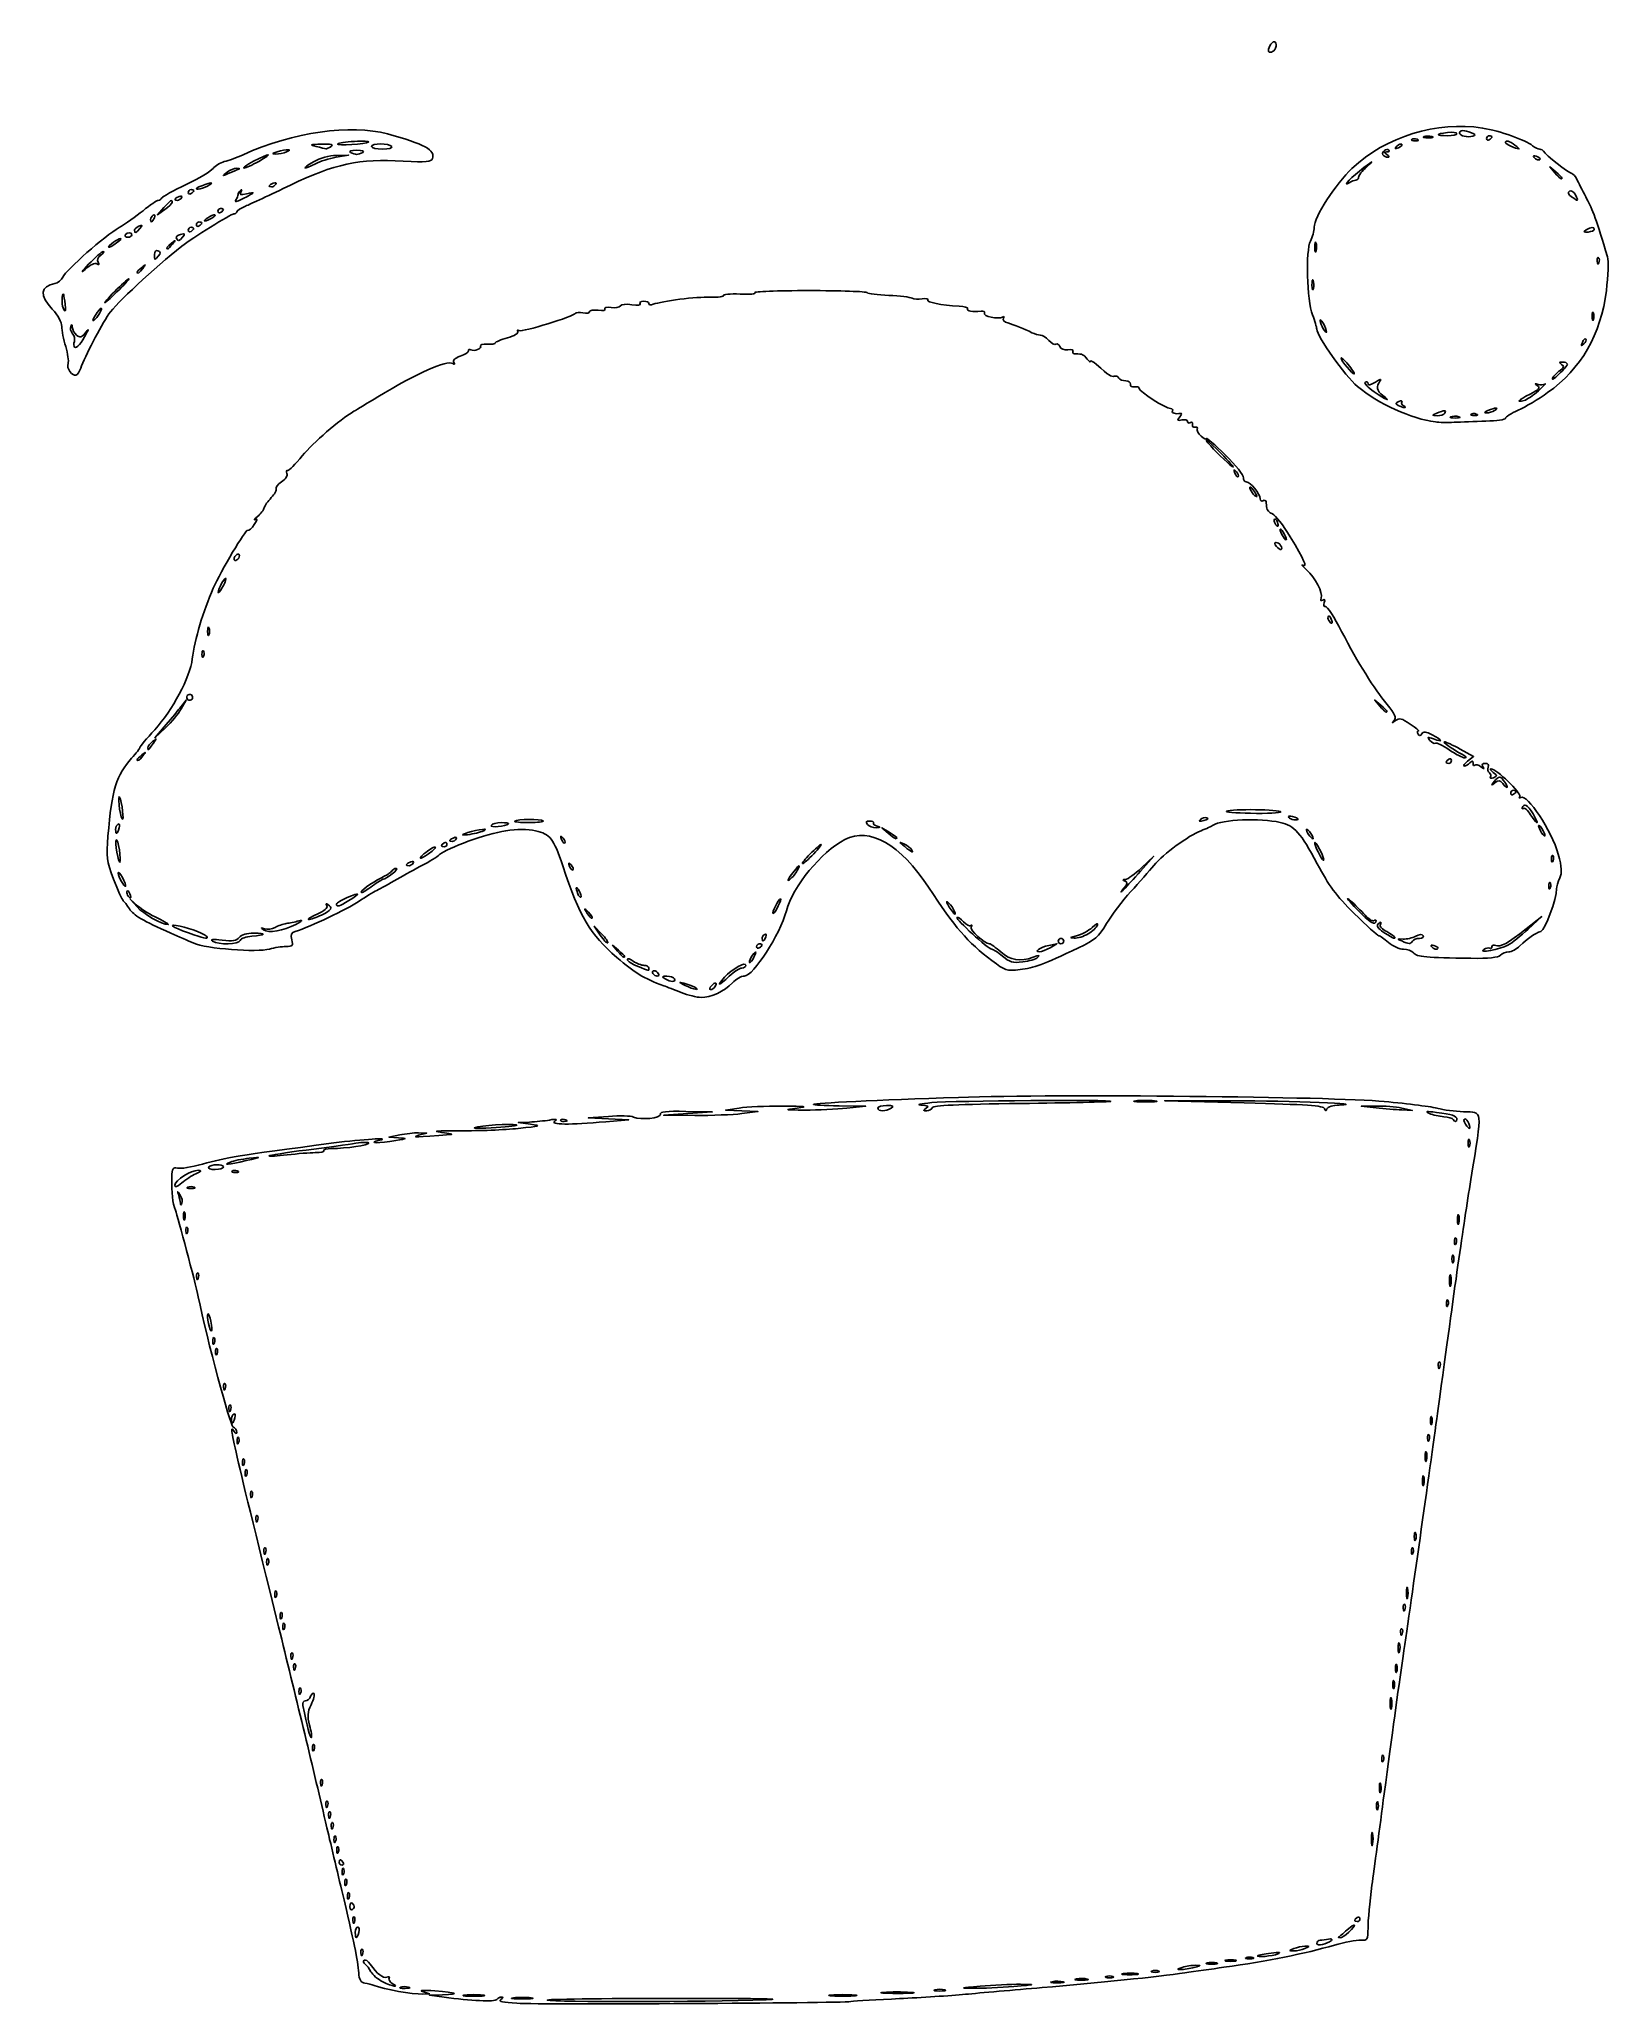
# Model space of a CAD drawing. Header units: centimetres. Extents: x -7.5 to 7.9, y -10 to 9.3.
import ezdxf

# ---------------------------------------------------------------- set-up
doc = ezdxf.new("R2010")
doc.units = ezdxf.units.CM
doc.header["$MEASUREMENT"] = 0
doc.layers.add('Layer 1', color=7, linetype='Continuous')

msp = doc.modelspace()

# ---------------------------------------------------------------- linework, layer by layer
at = {"layer": 'Layer 1'}
for points, knots in [([(4.5777, 9.24057), (4.57792, 9.25149), (4.58918, 9.27793), (4.60272, 9.29934), (4.60272, 9.29934), (4.6332, 9.34754), (4.66896, 9.31739), (4.64754, 9.26156), (4.64754, 9.26156), (4.63171, 9.22032), (4.57695, 9.20387), (4.5777, 9.24057)], [0, 0, 0, 0, 0.25, 0.25, 0.25, 0.25, 0.5, 0.5, 0.5, 0.5, 1, 1, 1, 1]), ([(-7.19639, 6.08508), (-7.21435, 6.10672), (-7.22224, 6.14216), (-7.21393, 6.16382), (-7.21393, 6.16382), (-7.20562, 6.18548), (-7.21606, 6.26005), (-7.23714, 6.32952), (-7.23714, 6.32952), (-7.25822, 6.39899), (-7.2756, 6.48773), (-7.27576, 6.52671), (-7.27576, 6.52671), (-7.27593, 6.5711), (-7.31065, 6.63428), (-7.36865, 6.69578), (-7.36865, 6.69578), (-7.49634, 6.83117), (-7.48676, 6.92296), (-7.34219, 6.94923), (-7.34219, 6.94923), (-7.31308, 6.95452), (-7.27842, 6.98259), (-7.26516, 7.01161), (-7.26516, 7.01161), (-7.2326, 7.08285), (-6.85096, 7.41924), (-6.71261, 7.49864), (-6.71261, 7.49864), (-6.65142, 7.53376), (-6.54564, 7.60817), (-6.47754, 7.66401), (-6.47754, 7.66401), (-6.40945, 7.71984), (-6.34198, 7.76552), (-6.32761, 7.76552), (-6.32761, 7.76552), (-6.31325, 7.76552), (-6.29752, 7.77626), (-6.29267, 7.7894), (-6.29267, 7.7894), (-6.28782, 7.80253), (-6.18009, 7.86243), (-6.05327, 7.92251), (-6.05327, 7.92251), (-5.92645, 7.98258), (-5.80739, 8.05326), (-5.78869, 8.07956), (-5.78869, 8.07956), (-5.76999, 8.10586), (-5.72063, 8.13582), (-5.67901, 8.14613), (-5.67901, 8.14613), (-5.63738, 8.15644), (-5.55404, 8.1871), (-5.4938, 8.21428), (-5.4938, 8.21428), (-5.00078, 8.43669), (-4.44009, 8.51699), (-4.07458, 8.41753), (-4.07458, 8.41753), (-3.71296, 8.31914), (-3.60252, 8.25861), (-3.63416, 8.17616), (-3.63416, 8.17616), (-3.64694, 8.14283), (-3.69387, 8.13885), (-3.92154, 8.15178), (-3.92154, 8.15178), (-4.35111, 8.17616), (-4.59713, 8.12383), (-5.02884, 7.91628), (-5.02884, 7.91628), (-5.22433, 7.82229), (-5.42297, 7.72915), (-5.47026, 7.70931), (-5.47026, 7.70931), (-5.51755, 7.68946), (-5.55625, 7.66423), (-5.55625, 7.65323), (-5.55625, 7.65323), (-5.55625, 7.64223), (-5.56882, 7.63323), (-5.58417, 7.63323), (-5.58417, 7.63323), (-5.61169, 7.63323), (-5.99815, 7.39364), (-6.09596, 7.31594), (-6.09596, 7.31594), (-6.36301, 7.10381), (-6.75053, 6.74396), (-6.81212, 6.65092), (-6.81212, 6.65092), (-6.89638, 6.52364), (-7.04801, 6.2326), (-7.08952, 6.11849), (-7.08952, 6.11849), (-7.1193, 6.0366), (-7.14856, 6.02745), (-7.19639, 6.08508)], [0, 0, 0, 0, 0.03846154, 0.03846154, 0.03846154, 0.03846154, 0.07692308, 0.07692308, 0.07692308, 0.07692308, 0.11538462, 0.11538462, 0.11538462, 0.11538462, 0.15384615, 0.15384615, 0.15384615, 0.15384615, 0.19230769, 0.19230769, 0.19230769, 0.19230769, 0.23076923, 0.23076923, 0.23076923, 0.23076923, 0.26923077, 0.26923077, 0.26923077, 0.26923077, 0.30769231, 0.30769231, 0.30769231, 0.30769231, 0.34615385, 0.34615385, 0.34615385, 0.34615385, 0.38461538, 0.38461538, 0.38461538, 0.38461538, 0.42307692, 0.42307692, 0.42307692, 0.42307692, 0.46153846, 0.46153846, 0.46153846, 0.46153846, 0.5, 0.5, 0.5, 0.5, 0.53846154, 0.53846154, 0.53846154, 0.53846154, 0.57692308, 0.57692308, 0.57692308, 0.57692308, 0.61538462, 0.61538462, 0.61538462, 0.61538462, 0.65384615, 0.65384615, 0.65384615, 0.65384615, 0.69230769, 0.69230769, 0.69230769, 0.69230769, 0.73076923, 0.73076923, 0.73076923, 0.73076923, 0.76923077, 0.76923077, 0.76923077, 0.76923077, 0.80769231, 0.80769231, 0.80769231, 0.80769231, 0.84615385, 0.84615385, 0.84615385, 0.84615385, 0.88461538, 0.88461538, 0.88461538, 0.88461538, 0.92307692, 0.92307692, 0.92307692, 0.92307692, 1, 1, 1, 1]), ([(6.21771, 5.589), (5.98556, 5.61802), (5.65439, 5.76912), (5.45254, 5.93811), (5.45254, 5.93811), (5.32892, 6.04162), (5.05486, 6.4269), (5.05238, 6.50067), (5.05238, 6.50067), (5.05174, 6.51967), (5.03325, 6.58283), (5.01129, 6.64104), (5.01129, 6.64104), (4.95647, 6.78636), (4.94267, 7.27365), (4.99077, 7.36583), (4.99077, 7.36583), (5.01056, 7.40376), (5.02683, 7.4651), (5.02692, 7.50215), (5.02692, 7.50215), (5.02716, 7.59956), (5.23902, 7.92855), (5.39837, 8.07895), (5.39837, 8.07895), (5.7303, 8.39223), (6.23588, 8.54844), (6.68073, 8.47515), (6.68073, 8.47515), (6.85168, 8.44698), (7.10458, 8.35818), (7.17229, 8.30255), (7.17229, 8.30255), (7.19527, 8.28367), (7.22702, 8.26823), (7.24285, 8.26823), (7.24285, 8.26823), (7.25868, 8.26823), (7.2756, 8.2591), (7.28045, 8.24793), (7.28045, 8.24793), (7.29451, 8.21558), (7.53032, 8.0301), (7.55739, 8.0301), (7.55739, 8.0301), (7.57089, 8.0301), (7.59664, 7.99736), (7.61461, 7.95734), (7.61461, 7.95734), (7.63258, 7.91733), (7.67424, 7.83696), (7.70718, 7.77875), (7.70718, 7.77875), (7.75845, 7.68816), (7.8039, 7.56029), (7.90939, 7.2099), (7.90939, 7.2099), (7.92035, 7.17352), (7.91489, 7.02459), (7.89727, 6.87896), (7.89727, 6.87896), (7.84562, 6.45199), (7.64858, 6.10957), (7.32072, 5.87703), (7.32072, 5.87703), (7.23066, 5.81316), (7.10042, 5.73539), (7.0313, 5.70422), (7.0313, 5.70422), (6.96218, 5.67304), (6.90563, 5.6374), (6.90563, 5.62501), (6.90563, 5.62501), (6.90563, 5.61263), (6.8193, 5.59996), (6.7138, 5.59687), (6.7138, 5.59687), (6.6083, 5.59377), (6.4684, 5.58888), (6.40292, 5.58599), (6.40292, 5.58599), (6.33743, 5.58309), (6.25409, 5.58445), (6.21771, 5.589)], [0, 0, 0, 0, 0.04545455, 0.04545455, 0.04545455, 0.04545455, 0.09090909, 0.09090909, 0.09090909, 0.09090909, 0.13636364, 0.13636364, 0.13636364, 0.13636364, 0.18181818, 0.18181818, 0.18181818, 0.18181818, 0.22727273, 0.22727273, 0.22727273, 0.22727273, 0.27272727, 0.27272727, 0.27272727, 0.27272727, 0.31818182, 0.31818182, 0.31818182, 0.31818182, 0.36363636, 0.36363636, 0.36363636, 0.36363636, 0.40909091, 0.40909091, 0.40909091, 0.40909091, 0.45454545, 0.45454545, 0.45454545, 0.45454545, 0.5, 0.5, 0.5, 0.5, 0.54545455, 0.54545455, 0.54545455, 0.54545455, 0.59090909, 0.59090909, 0.59090909, 0.59090909, 0.63636364, 0.63636364, 0.63636364, 0.63636364, 0.68181818, 0.68181818, 0.68181818, 0.68181818, 0.72727273, 0.72727273, 0.72727273, 0.72727273, 0.77272727, 0.77272727, 0.77272727, 0.77272727, 0.81818182, 0.81818182, 0.81818182, 0.81818182, 0.86363636, 0.86363636, 0.86363636, 0.86363636, 0.90909091, 0.90909091, 0.90909091, 0.90909091, 1, 1, 1, 1]), ([(-4.63021, 8.29469), (-4.60191, 8.31297), (-4.62849, 8.31955), (-4.72281, 8.31761), (-4.72281, 8.31761), (-4.83793, 8.31524), (-4.8448, 8.31226), (-4.77573, 8.29469), (-4.77573, 8.29469), (-4.73207, 8.28358), (-4.6904, 8.27326), (-4.68313, 8.27176), (-4.68313, 8.27176), (-4.67585, 8.27027), (-4.65204, 8.28058), (-4.63021, 8.29469)], [0, 0, 0, 0, 0.2, 0.2, 0.2, 0.2, 0.4, 0.4, 0.4, 0.4, 0.6, 0.6, 0.6, 0.6, 1, 1, 1, 1]), ([(-4.26039, 8.33963), (-4.25345, 8.34578), (-4.31653, 8.34803), (-4.40057, 8.34463), (-4.40057, 8.34463), (-4.48461, 8.34123), (-4.55894, 8.32944), (-4.56574, 8.31844), (-4.56574, 8.31844), (-4.57817, 8.29832), (-4.28399, 8.31874), (-4.26039, 8.33963)], [0, 0, 0, 0, 0.25, 0.25, 0.25, 0.25, 0.5, 0.5, 0.5, 0.5, 1, 1, 1, 1]), ([(-4.0349, 8.29469), (-4.05621, 8.32918), (-4.23333, 8.32918), (-4.23333, 8.29469), (-4.23333, 8.29469), (-4.23333, 8.28014), (-4.18501, 8.26823), (-4.12594, 8.26823), (-4.12594, 8.26823), (-4.06108, 8.26823), (-4.02502, 8.27871), (-4.0349, 8.29469)], [0, 0, 0, 0, 0.25, 0.25, 0.25, 0.25, 0.5, 0.5, 0.5, 0.5, 1, 1, 1, 1]), ([(5.88768, 8.31604), (5.87953, 8.32418), (5.85818, 8.31605), (5.84024, 8.29797), (5.84024, 8.29797), (5.8143, 8.27184), (5.81734, 8.2688), (5.85505, 8.28316), (5.85505, 8.28316), (5.88114, 8.2931), (5.89583, 8.30789), (5.88768, 8.31604)], [0, 0, 0, 0, 0.25, 0.25, 0.25, 0.25, 0.5, 0.5, 0.5, 0.5, 1, 1, 1, 1]), ([(6.03746, 8.36568), (6.01836, 8.37332), (5.99554, 8.37238), (5.98675, 8.36359), (5.98675, 8.36359), (5.97796, 8.3548), (5.99358, 8.34854), (6.02148, 8.34969), (6.02148, 8.34969), (6.0523, 8.35096), (6.05857, 8.35723), (6.03746, 8.36568)], [0, 0, 0, 0, 0.25, 0.25, 0.25, 0.25, 0.5, 0.5, 0.5, 0.5, 1, 1, 1, 1]), ([(6.18413, 8.3924), (6.15839, 8.39911), (6.12267, 8.39867), (6.10476, 8.39142), (6.10476, 8.39142), (6.08684, 8.38417), (6.10791, 8.37868), (6.15156, 8.37922), (6.15156, 8.37922), (6.19522, 8.37976), (6.20988, 8.38569), (6.18413, 8.3924)], [0, 0, 0, 0, 0.25, 0.25, 0.25, 0.25, 0.5, 0.5, 0.5, 0.5, 1, 1, 1, 1]), ([(6.42938, 8.42167), (6.42938, 8.4333), (6.3877, 8.43795), (6.33677, 8.432), (6.33677, 8.432), (6.21759, 8.41809), (6.21759, 8.40052), (6.33677, 8.40052), (6.33677, 8.40052), (6.3877, 8.40052), (6.42938, 8.41004), (6.42938, 8.42167)], [0, 0, 0, 0, 0.25, 0.25, 0.25, 0.25, 0.5, 0.5, 0.5, 0.5, 1, 1, 1, 1]), ([(6.57296, 8.42975), (6.5011, 8.4579), (6.45583, 8.45758), (6.45583, 8.42892), (6.45583, 8.42892), (6.45583, 8.39873), (6.53502, 8.37922), (6.58619, 8.3968), (6.58619, 8.3968), (6.6148, 8.40663), (6.6116, 8.41461), (6.57296, 8.42975)], [0, 0, 0, 0, 0.25, 0.25, 0.25, 0.25, 0.5, 0.5, 0.5, 0.5, 1, 1, 1, 1]), ([(6.77333, 8.38885), (6.77333, 8.39527), (6.76143, 8.40052), (6.74688, 8.40052), (6.74688, 8.40052), (6.73232, 8.40052), (6.72042, 8.38791), (6.72042, 8.3725), (6.72042, 8.3725), (6.72042, 8.35709), (6.73232, 8.35184), (6.74688, 8.36083), (6.74688, 8.36083), (6.76143, 8.36983), (6.77333, 8.38244), (6.77333, 8.38885)], [0, 0, 0, 0, 0.2, 0.2, 0.2, 0.2, 0.4, 0.4, 0.4, 0.4, 0.6, 0.6, 0.6, 0.6, 1, 1, 1, 1]), ([(6.99979, 8.30876), (6.94773, 8.34813), (6.90563, 8.3592), (6.90563, 8.33352), (6.90563, 8.33352), (6.90563, 8.32067), (7.00666, 8.27272), (7.03792, 8.27075), (7.03792, 8.27075), (7.04519, 8.27029), (7.02803, 8.28739), (6.99979, 8.30876)], [0, 0, 0, 0, 0.25, 0.25, 0.25, 0.25, 0.5, 0.5, 0.5, 0.5, 1, 1, 1, 1]), ([(-5.34067, 8.14885), (-5.19066, 8.2346), (-5.23092, 8.23485), (-5.39189, 8.14917), (-5.39189, 8.14917), (-5.46023, 8.11279), (-5.50257, 8.08302), (-5.48598, 8.08302), (-5.48598, 8.08302), (-5.46939, 8.08302), (-5.404, 8.11264), (-5.34067, 8.14885)], [0, 0, 0, 0, 0.25, 0.25, 0.25, 0.25, 0.5, 0.5, 0.5, 0.5, 1, 1, 1, 1]), ([(-5.06677, 8.24177), (-4.99935, 8.27074), (-5.06891, 8.27074), (-5.15938, 8.24177), (-5.15938, 8.24177), (-5.21255, 8.22474), (-5.21514, 8.22043), (-5.1726, 8.21981), (-5.1726, 8.21981), (-5.1435, 8.21938), (-5.09588, 8.22926), (-5.06677, 8.24177)], [0, 0, 0, 0, 0.25, 0.25, 0.25, 0.25, 0.5, 0.5, 0.5, 0.5, 1, 1, 1, 1]), ([(-4.7836, 8.12548), (-4.73844, 8.14883), (-4.64676, 8.17755), (-4.57986, 8.1893), (-4.57986, 8.1893), (-4.57986, 8.1893), (-4.45823, 8.21066), (-4.45823, 8.21066), (-4.45823, 8.21066), (-4.45823, 8.21066), (-4.57729, 8.20788), (-4.57729, 8.20788), (-4.57729, 8.20788), (-4.64857, 8.20621), (-4.73883, 8.18077), (-4.80219, 8.14449), (-4.80219, 8.14449), (-4.92251, 8.0756), (-4.90826, 8.06102), (-4.7836, 8.12548)], [0, 0, 0, 0, 0.16666667, 0.16666667, 0.16666667, 0.16666667, 0.33333333, 0.33333333, 0.33333333, 0.33333333, 0.5, 0.5, 0.5, 0.5, 0.66666667, 0.66666667, 0.66666667, 0.66666667, 1, 1, 1, 1]), ([(-4.31971, 8.23688), (-4.30029, 8.24922), (-4.3243, 8.25765), (-4.37885, 8.25765), (-4.37885, 8.25765), (-4.43341, 8.25765), (-4.45742, 8.24922), (-4.438, 8.23688), (-4.438, 8.23688), (-4.42002, 8.22547), (-4.39341, 8.21612), (-4.37885, 8.21612), (-4.37885, 8.21612), (-4.3643, 8.21612), (-4.33769, 8.22547), (-4.31971, 8.23688)], [0, 0, 0, 0, 0.2, 0.2, 0.2, 0.2, 0.4, 0.4, 0.4, 0.4, 0.6, 0.6, 0.6, 0.6, 1, 1, 1, 1]), ([(5.43719, 7.96355), (5.45174, 7.96378), (5.46365, 7.97685), (5.46365, 7.99261), (5.46365, 7.99261), (5.46365, 8.00837), (5.49936, 8.05425), (5.54302, 8.09458), (5.54302, 8.09458), (5.61464, 8.16073), (5.61181, 8.15997), (5.51402, 8.08677), (5.51402, 8.08677), (5.40028, 8.00163), (5.29285, 7.89033), (5.37104, 7.93863), (5.37104, 7.93863), (5.39287, 7.95212), (5.42264, 7.96333), (5.43719, 7.96355)], [0, 0, 0, 0, 0.16666667, 0.16666667, 0.16666667, 0.16666667, 0.33333333, 0.33333333, 0.33333333, 0.33333333, 0.5, 0.5, 0.5, 0.5, 0.66666667, 0.66666667, 0.66666667, 0.66666667, 1, 1, 1, 1]), ([(5.74146, 8.21531), (5.70878, 8.23643), (5.70839, 8.24103), (5.73925, 8.24137), (5.73925, 8.24137), (5.75987, 8.24159), (5.76959, 8.24892), (5.76086, 8.25765), (5.76086, 8.25765), (5.73709, 8.28141), (5.68531, 8.24195), (5.7029, 8.21348), (5.7029, 8.21348), (5.71127, 8.19994), (5.7323, 8.18904), (5.74963, 8.18926), (5.74963, 8.18926), (5.76857, 8.1895), (5.7653, 8.1999), (5.74146, 8.21531)], [0, 0, 0, 0, 0.16666667, 0.16666667, 0.16666667, 0.16666667, 0.33333333, 0.33333333, 0.33333333, 0.33333333, 0.5, 0.5, 0.5, 0.5, 0.66666667, 0.66666667, 0.66666667, 0.66666667, 1, 1, 1, 1]), ([(7.24958, 8.17279), (7.24958, 8.17851), (7.23111, 8.19028), (7.20852, 8.19895), (7.20852, 8.19895), (7.18498, 8.20798), (7.17436, 8.20355), (7.18362, 8.18855), (7.18362, 8.18855), (7.19916, 8.16341), (7.24958, 8.15137), (7.24958, 8.17279)], [0, 0, 0, 0, 0.25, 0.25, 0.25, 0.25, 0.5, 0.5, 0.5, 0.5, 1, 1, 1, 1]), ([(-5.80821, 7.92796), (-5.79399, 7.94128), (-5.82078, 7.93877), (-5.86774, 7.9224), (-5.86774, 7.9224), (-5.9147, 7.90603), (-5.95313, 7.88705), (-5.95313, 7.88021), (-5.95313, 7.88021), (-5.95313, 7.86194), (-5.83834, 7.89976), (-5.80821, 7.92796)], [0, 0, 0, 0, 0.25, 0.25, 0.25, 0.25, 0.5, 0.5, 0.5, 0.5, 1, 1, 1, 1]), ([(-5.55625, 8.06413), (-5.52197, 8.07684), (-5.52218, 8.07913), (-5.55781, 8.08093), (-5.55781, 8.08093), (-5.58049, 8.08208), (-5.62216, 8.0645), (-5.65041, 8.04187), (-5.65041, 8.04187), (-5.70095, 8.00138), (-5.70092, 8.00112), (-5.64885, 8.02507), (-5.64885, 8.02507), (-5.61975, 8.03846), (-5.57808, 8.05603), (-5.55625, 8.06413)], [0, 0, 0, 0, 0.2, 0.2, 0.2, 0.2, 0.4, 0.4, 0.4, 0.4, 0.6, 0.6, 0.6, 0.6, 1, 1, 1, 1]), ([(-5.17279, 7.92397), (-5.16352, 7.93897), (-5.17414, 7.9434), (-5.19769, 7.93437), (-5.19769, 7.93437), (-5.24353, 7.91678), (-5.25191, 7.89781), (-5.21385, 7.89781), (-5.21385, 7.89781), (-5.20016, 7.89781), (-5.18168, 7.90958), (-5.17279, 7.92397)], [0, 0, 0, 0, 0.25, 0.25, 0.25, 0.25, 0.5, 0.5, 0.5, 0.5, 1, 1, 1, 1]), ([(7.46125, 7.98632), (7.46125, 7.99134), (7.43446, 8.01813), (7.40172, 8.04585), (7.40172, 8.04585), (7.40172, 8.04585), (7.34219, 8.09625), (7.34219, 8.09625), (7.34219, 8.09625), (7.34219, 8.09625), (7.39259, 8.03672), (7.39259, 8.03672), (7.39259, 8.03672), (7.43996, 7.98077), (7.46125, 7.96514), (7.46125, 7.98632)], [0, 0, 0, 0, 0.2, 0.2, 0.2, 0.2, 0.4, 0.4, 0.4, 0.4, 0.6, 0.6, 0.6, 0.6, 1, 1, 1, 1]), ([(-6.19208, 7.74568), (-6.19072, 7.77826), (-6.20522, 7.76911), (-6.27263, 7.69489), (-6.27263, 7.69489), (-6.27263, 7.69489), (-6.33677, 7.62425), (-6.33677, 7.62425), (-6.33677, 7.62425), (-6.33677, 7.62425), (-6.26484, 7.67504), (-6.26484, 7.67504), (-6.26484, 7.67504), (-6.22528, 7.70298), (-6.19254, 7.73476), (-6.19208, 7.74568)], [0, 0, 0, 0, 0.2, 0.2, 0.2, 0.2, 0.4, 0.4, 0.4, 0.4, 0.6, 0.6, 0.6, 0.6, 1, 1, 1, 1]), ([(-6.09883, 7.79168), (-6.08956, 7.80667), (-6.10018, 7.81111), (-6.12373, 7.80207), (-6.12373, 7.80207), (-6.16957, 7.78449), (-6.17795, 7.76552), (-6.13989, 7.76552), (-6.13989, 7.76552), (-6.1262, 7.76552), (-6.10772, 7.77729), (-6.09883, 7.79168)], [0, 0, 0, 0, 0.25, 0.25, 0.25, 0.25, 0.5, 0.5, 0.5, 0.5, 1, 1, 1, 1]), ([(-5.97958, 7.85969), (-5.97958, 7.8661), (-5.99149, 7.87135), (-6.00604, 7.87135), (-6.00604, 7.87135), (-6.02059, 7.87135), (-6.0325, 7.85875), (-6.0325, 7.84333), (-6.0325, 7.84333), (-6.0325, 7.82792), (-6.02059, 7.82267), (-6.00604, 7.83167), (-6.00604, 7.83167), (-5.99149, 7.84066), (-5.97958, 7.85327), (-5.97958, 7.85969)], [0, 0, 0, 0, 0.2, 0.2, 0.2, 0.2, 0.4, 0.4, 0.4, 0.4, 0.6, 0.6, 0.6, 0.6, 1, 1, 1, 1]), ([(-5.39755, 7.83718), (-5.39031, 7.84379), (-5.41887, 7.84054), (-5.46103, 7.82996), (-5.46103, 7.82996), (-5.52247, 7.81454), (-5.53343, 7.81805), (-5.51627, 7.84765), (-5.51627, 7.84765), (-5.5036, 7.8695), (-5.50469, 7.87558), (-5.51894, 7.86253), (-5.51894, 7.86253), (-5.53218, 7.85041), (-5.5432, 7.83255), (-5.54343, 7.82285), (-5.54343, 7.82285), (-5.54365, 7.81315), (-5.55389, 7.78934), (-5.56618, 7.76995), (-5.56618, 7.76995), (-5.58177, 7.74535), (-5.56165, 7.74837), (-5.49963, 7.77993), (-5.49963, 7.77993), (-5.45073, 7.80481), (-5.4048, 7.83057), (-5.39755, 7.83718)], [0, 0, 0, 0, 0.125, 0.125, 0.125, 0.125, 0.25, 0.25, 0.25, 0.25, 0.375, 0.375, 0.375, 0.375, 0.5, 0.5, 0.5, 0.5, 0.625, 0.625, 0.625, 0.625, 0.75, 0.75, 0.75, 0.75, 1, 1, 1, 1]), ([(7.59315, 7.81918), (7.57735, 7.84869), (7.55132, 7.86473), (7.53529, 7.85483), (7.53529, 7.85483), (7.51609, 7.84296), (7.52277, 7.82466), (7.5549, 7.80117), (7.5549, 7.80117), (7.62061, 7.75312), (7.62691, 7.75609), (7.59315, 7.81918)], [0, 0, 0, 0, 0.25, 0.25, 0.25, 0.25, 0.5, 0.5, 0.5, 0.5, 1, 1, 1, 1]), ([(-6.36636, 7.59492), (-6.35733, 7.61846), (-6.36176, 7.62908), (-6.37676, 7.61981), (-6.37676, 7.61981), (-6.39115, 7.61092), (-6.40292, 7.59244), (-6.40292, 7.57875), (-6.40292, 7.57875), (-6.40292, 7.54069), (-6.38395, 7.54908), (-6.36636, 7.59492)], [0, 0, 0, 0, 0.25, 0.25, 0.25, 0.25, 0.5, 0.5, 0.5, 0.5, 1, 1, 1, 1]), ([(-5.90021, 7.54219), (-5.90021, 7.5486), (-5.91211, 7.55385), (-5.92667, 7.55385), (-5.92667, 7.55385), (-5.94122, 7.55385), (-5.95313, 7.54125), (-5.95313, 7.52583), (-5.95313, 7.52583), (-5.95313, 7.51042), (-5.94122, 7.50517), (-5.92667, 7.51417), (-5.92667, 7.51417), (-5.91211, 7.52316), (-5.90021, 7.53577), (-5.90021, 7.54219)], [0, 0, 0, 0, 0.2, 0.2, 0.2, 0.2, 0.4, 0.4, 0.4, 0.4, 0.6, 0.6, 0.6, 0.6, 1, 1, 1, 1]), ([(-5.76792, 7.62186), (-5.76792, 7.62914), (-5.79173, 7.62235), (-5.82083, 7.60677), (-5.82083, 7.60677), (-5.84994, 7.59119), (-5.87375, 7.5725), (-5.87375, 7.56522), (-5.87375, 7.56522), (-5.87375, 7.55795), (-5.84994, 7.56474), (-5.82083, 7.58031), (-5.82083, 7.58031), (-5.79173, 7.59589), (-5.76792, 7.61459), (-5.76792, 7.62186)], [0, 0, 0, 0, 0.2, 0.2, 0.2, 0.2, 0.4, 0.4, 0.4, 0.4, 0.6, 0.6, 0.6, 0.6, 1, 1, 1, 1]), ([(-5.68854, 7.67448), (-5.68854, 7.6809), (-5.70045, 7.68615), (-5.715, 7.68615), (-5.715, 7.68615), (-5.72955, 7.68615), (-5.74146, 7.67354), (-5.74146, 7.65813), (-5.74146, 7.65813), (-5.74146, 7.64272), (-5.72955, 7.63746), (-5.715, 7.64646), (-5.715, 7.64646), (-5.70045, 7.65545), (-5.68854, 7.66806), (-5.68854, 7.67448)], [0, 0, 0, 0, 0.2, 0.2, 0.2, 0.2, 0.4, 0.4, 0.4, 0.4, 0.6, 0.6, 0.6, 0.6, 1, 1, 1, 1]), ([(-6.69396, 7.38585), (-6.69396, 7.40499), (-6.79593, 7.34339), (-6.8148, 7.31284), (-6.8148, 7.31284), (-6.82468, 7.29686), (-6.80153, 7.30425), (-6.76336, 7.32926), (-6.76336, 7.32926), (-6.72519, 7.35427), (-6.69396, 7.37973), (-6.69396, 7.38585)], [0, 0, 0, 0, 0.25, 0.25, 0.25, 0.25, 0.5, 0.5, 0.5, 0.5, 1, 1, 1, 1]), ([(-6.58813, 7.42597), (-6.58813, 7.45455), (-6.63389, 7.45455), (-6.65155, 7.42597), (-6.65155, 7.42597), (-6.65904, 7.41385), (-6.64784, 7.40392), (-6.62665, 7.40392), (-6.62665, 7.40392), (-6.60546, 7.40392), (-6.58813, 7.41385), (-6.58813, 7.42597)], [0, 0, 0, 0, 0.25, 0.25, 0.25, 0.25, 0.5, 0.5, 0.5, 0.5, 1, 1, 1, 1]), ([(-6.50825, 7.48831), (-6.48029, 7.522), (-6.48192, 7.52588), (-6.51824, 7.51194), (-6.51824, 7.51194), (-6.54212, 7.50278), (-6.56167, 7.48464), (-6.56167, 7.47165), (-6.56167, 7.47165), (-6.56167, 7.43762), (-6.54635, 7.4424), (-6.50825, 7.48831)], [0, 0, 0, 0, 0.25, 0.25, 0.25, 0.25, 0.5, 0.5, 0.5, 0.5, 1, 1, 1, 1]), ([(-6.18788, 7.33557), (-6.15496, 7.37754), (-6.1559, 7.37847), (-6.19786, 7.34556), (-6.19786, 7.34556), (-6.24194, 7.311), (-6.25595, 7.28927), (-6.23418, 7.28927), (-6.23418, 7.28927), (-6.22868, 7.28927), (-6.20785, 7.31011), (-6.18788, 7.33557)], [0, 0, 0, 0, 0.25, 0.25, 0.25, 0.25, 0.5, 0.5, 0.5, 0.5, 1, 1, 1, 1]), ([(-6.08714, 7.40625), (-6.06155, 7.43709), (-6.06567, 7.44131), (-6.11007, 7.4297), (-6.11007, 7.4297), (-6.13984, 7.42192), (-6.15767, 7.40499), (-6.1497, 7.3921), (-6.1497, 7.3921), (-6.13032, 7.36073), (-6.12368, 7.36223), (-6.08714, 7.40625)], [0, 0, 0, 0, 0.25, 0.25, 0.25, 0.25, 0.5, 0.5, 0.5, 0.5, 1, 1, 1, 1]), ([(-5.97958, 7.48927), (-5.97958, 7.49569), (-5.99149, 7.50094), (-6.00604, 7.50094), (-6.00604, 7.50094), (-6.02059, 7.50094), (-6.0325, 7.48833), (-6.0325, 7.47292), (-6.0325, 7.47292), (-6.0325, 7.45751), (-6.02059, 7.45226), (-6.00604, 7.46125), (-6.00604, 7.46125), (-5.99149, 7.47024), (-5.97958, 7.48285), (-5.97958, 7.48927)], [0, 0, 0, 0, 0.2, 0.2, 0.2, 0.2, 0.4, 0.4, 0.4, 0.4, 0.6, 0.6, 0.6, 0.6, 1, 1, 1, 1]), ([(5.04444, 7.34931), (5.03719, 7.36722), (5.0317, 7.34616), (5.03224, 7.3025), (5.03224, 7.3025), (5.03278, 7.25884), (5.03871, 7.24419), (5.04542, 7.26993), (5.04542, 7.26993), (5.05213, 7.29567), (5.05169, 7.33139), (5.04444, 7.34931)], [0, 0, 0, 0, 0.25, 0.25, 0.25, 0.25, 0.5, 0.5, 0.5, 0.5, 1, 1, 1, 1]), ([(7.77875, 7.48011), (7.77875, 7.50772), (7.74808, 7.50583), (7.69971, 7.47525), (7.69971, 7.47525), (7.66878, 7.45569), (7.67303, 7.45132), (7.71955, 7.45482), (7.71955, 7.45482), (7.75211, 7.45728), (7.77875, 7.46865), (7.77875, 7.48011)], [0, 0, 0, 0, 0.25, 0.25, 0.25, 0.25, 0.5, 0.5, 0.5, 0.5, 1, 1, 1, 1]), ([(-6.93015, 7.14255), (-6.90777, 7.12872), (-6.90419, 7.13325), (-6.91881, 7.15691), (-6.91881, 7.15691), (-6.93226, 7.17867), (-6.9221, 7.20468), (-6.89138, 7.22714), (-6.89138, 7.22714), (-6.86455, 7.24676), (-6.8543, 7.26281), (-6.8686, 7.26281), (-6.8686, 7.26281), (-6.8829, 7.26281), (-6.94769, 7.20637), (-7.01256, 7.13739), (-7.01256, 7.13739), (-7.07744, 7.06841), (-7.09279, 7.04589), (-7.04668, 7.08736), (-7.04668, 7.08736), (-6.99595, 7.13298), (-6.94993, 7.15478), (-6.93015, 7.14255)], [0, 0, 0, 0, 0.14285714, 0.14285714, 0.14285714, 0.14285714, 0.28571429, 0.28571429, 0.28571429, 0.28571429, 0.42857143, 0.42857143, 0.42857143, 0.42857143, 0.57142857, 0.57142857, 0.57142857, 0.57142857, 0.71428571, 0.71428571, 0.71428571, 0.71428571, 1, 1, 1, 1]), ([(-6.32611, 7.22004), (-6.30296, 7.24792), (-6.30399, 7.2598), (-6.33043, 7.26995), (-6.33043, 7.26995), (-6.35149, 7.27803), (-6.36512, 7.26365), (-6.36512, 7.23335), (-6.36512, 7.23335), (-6.36512, 7.17369), (-6.36469, 7.17354), (-6.32611, 7.22004)], [0, 0, 0, 0, 0.25, 0.25, 0.25, 0.25, 0.5, 0.5, 0.5, 0.5, 1, 1, 1, 1]), ([(7.82119, 7.20273), (7.8124, 7.21152), (7.80615, 7.19589), (7.8073, 7.168), (7.8073, 7.168), (7.80857, 7.13718), (7.81484, 7.13091), (7.82328, 7.15202), (7.82328, 7.15202), (7.83093, 7.17112), (7.82999, 7.19394), (7.82119, 7.20273)], [0, 0, 0, 0, 0.25, 0.25, 0.25, 0.25, 0.5, 0.5, 0.5, 0.5, 1, 1, 1, 1]), ([(-6.61458, 6.99602), (-6.61458, 7.00329), (-6.66816, 6.95666), (-6.73365, 6.8924), (-6.73365, 6.8924), (-6.79913, 6.82813), (-6.85271, 6.76959), (-6.85271, 6.76232), (-6.85271, 6.76232), (-6.85271, 6.75504), (-6.79913, 6.80167), (-6.73365, 6.86594), (-6.73365, 6.86594), (-6.66816, 6.93021), (-6.61458, 6.98874), (-6.61458, 6.99602)], [0, 0, 0, 0, 0.2, 0.2, 0.2, 0.2, 0.4, 0.4, 0.4, 0.4, 0.6, 0.6, 0.6, 0.6, 1, 1, 1, 1]), ([(-6.47892, 7.09745), (-6.44601, 7.13941), (-6.44694, 7.14035), (-6.48891, 7.10744), (-6.48891, 7.10744), (-6.51437, 7.08747), (-6.53521, 7.06663), (-6.53521, 7.06114), (-6.53521, 7.06114), (-6.53521, 7.03936), (-6.51348, 7.05337), (-6.47892, 7.09745)], [0, 0, 0, 0, 0.25, 0.25, 0.25, 0.25, 0.5, 0.5, 0.5, 0.5, 1, 1, 1, 1]), ([(5.01798, 6.97889), (5.01073, 6.9968), (5.00524, 6.97574), (5.00578, 6.93208), (5.00578, 6.93208), (5.00632, 6.88843), (5.01225, 6.87377), (5.01896, 6.89951), (5.01896, 6.89951), (5.02567, 6.92526), (5.02523, 6.96098), (5.01798, 6.97889)], [0, 0, 0, 0, 0.25, 0.25, 0.25, 0.25, 0.5, 0.5, 0.5, 0.5, 1, 1, 1, 1]), ([(-7.24713, 6.77995), (-7.25698, 6.85294), (-7.26312, 6.86292), (-7.27037, 6.81771), (-7.27037, 6.81771), (-7.27945, 6.76107), (-7.26311, 6.68073), (-7.2425, 6.68073), (-7.2425, 6.68073), (-7.23769, 6.68073), (-7.23977, 6.72538), (-7.24713, 6.77995)], [0, 0, 0, 0, 0.25, 0.25, 0.25, 0.25, 0.5, 0.5, 0.5, 0.5, 1, 1, 1, 1]), ([(-1.19063, -0.01527), (-1.25611, 0.01019), (-1.3335, 0.03993), (-1.3626, 0.05082), (-1.3626, 0.05082), (-1.56185, 0.12541), (-1.64946, 0.17841), (-1.82224, 0.32889), (-1.82224, 0.32889), (-2.0911, 0.56304), (-2.18449, 0.7211), (-2.35449, 1.22966), (-2.35449, 1.22966), (-2.44376, 1.4967), (-2.47876, 1.54164), (-2.62125, 1.5722), (-2.62125, 1.5722), (-2.70311, 1.58976), (-2.80267, 1.59004), (-2.91386, 1.57302), (-2.91386, 1.57302), (-3.10414, 1.54391), (-3.49121, 1.40486), (-3.56368, 1.33959), (-3.56368, 1.33959), (-3.59001, 1.31587), (-3.66514, 1.26895), (-3.73063, 1.23533), (-3.73063, 1.23533), (-3.79611, 1.20171), (-3.90922, 1.13989), (-3.98198, 1.09795), (-3.98198, 1.09795), (-4.05474, 1.05601), (-4.14404, 1.00664), (-4.18042, 0.98824), (-4.18042, 0.98824), (-4.2168, 0.96985), (-4.29566, 0.922), (-4.35567, 0.88192), (-4.35567, 0.88192), (-4.48055, 0.79849), (-4.82302, 0.63614), (-4.98359, 0.58424), (-4.98359, 0.58424), (-5.02076, 0.57222), (-5.02868, 0.55234), (-5.01616, 0.50246), (-5.01616, 0.50246), (-5.00151, 0.44409), (-5.00801, 0.43656), (-5.07306, 0.43656), (-5.07306, 0.43656), (-5.11345, 0.43656), (-5.18616, 0.42519), (-5.23464, 0.41128), (-5.23464, 0.41128), (-5.35372, 0.37713), (-5.86219, 0.41619), (-5.97958, 0.46851), (-5.97958, 0.46851), (-6.03052, 0.49121), (-6.13172, 0.53604), (-6.20448, 0.56813), (-6.20448, 0.56813), (-6.48011, 0.68971), (-6.57027, 0.74266), (-6.61102, 0.80688), (-6.61102, 0.80688), (-6.63414, 0.84332), (-6.66149, 0.87931), (-6.6718, 0.88686), (-6.6718, 0.88686), (-6.68212, 0.89442), (-6.72457, 0.98967), (-6.76615, 1.09853), (-6.76615, 1.09853), (-6.83635, 1.28234), (-6.84034, 1.3125), (-6.82218, 1.52135), (-6.82218, 1.52135), (-6.7822, 1.98095), (-6.73993, 2.12006), (-6.58991, 2.28562), (-6.58991, 2.28562), (-6.54527, 2.33488), (-6.50847, 2.38251), (-6.50813, 2.39145), (-6.50813, 2.39145), (-6.50778, 2.40039), (-6.44198, 2.47915), (-6.36189, 2.56646), (-6.36189, 2.56646), (-6.19092, 2.75285), (-6.01601, 3.08237), (-5.99338, 3.26074), (-5.99338, 3.26074), (-5.96855, 3.45632), (-5.88801, 3.72733), (-5.78689, 3.95552), (-5.78689, 3.95552), (-5.71107, 4.12663), (-5.46913, 4.53594), (-5.45059, 4.52448), (-5.45059, 4.52448), (-5.43913, 4.5174), (-5.40935, 4.54273), (-5.38442, 4.58078), (-5.38442, 4.58078), (-5.35343, 4.62807), (-5.35043, 4.64401), (-5.37491, 4.63117), (-5.37491, 4.63117), (-5.39461, 4.62084), (-5.38467, 4.63426), (-5.35281, 4.66099), (-5.35281, 4.66099), (-5.32096, 4.68771), (-5.29119, 4.726), (-5.28667, 4.74606), (-5.28667, 4.74606), (-5.28214, 4.76613), (-5.25101, 4.81088), (-5.21748, 4.8455), (-5.21748, 4.8455), (-5.18396, 4.88013), (-5.16302, 4.91897), (-5.17095, 4.93181), (-5.17095, 4.93181), (-5.17889, 4.94465), (-5.15478, 4.9752), (-5.11739, 4.9997), (-5.11739, 4.9997), (-5.07783, 5.02562), (-5.05539, 5.05989), (-5.06374, 5.08165), (-5.06374, 5.08165), (-5.07164, 5.10222), (-5.06836, 5.11622), (-5.05646, 5.11276), (-5.05646, 5.11276), (-5.04456, 5.10929), (-4.98002, 5.17348), (-4.91303, 5.25541), (-4.91303, 5.25541), (-4.80491, 5.38765), (-4.55296, 5.60515), (-4.40523, 5.69379), (-4.40523, 5.69379), (-4.37617, 5.71122), (-4.2705, 5.77517), (-4.1704, 5.8359), (-4.1704, 5.8359), (-3.78205, 6.07148), (-3.49472, 6.19887), (-3.43496, 6.16193), (-3.43496, 6.16193), (-3.41632, 6.15042), (-3.41226, 6.15522), (-3.42425, 6.17462), (-3.42425, 6.17462), (-3.43658, 6.19456), (-3.41414, 6.2161), (-3.36219, 6.23421), (-3.36219, 6.23421), (-3.31745, 6.24981), (-3.28083, 6.27402), (-3.28083, 6.288), (-3.28083, 6.288), (-3.28083, 6.30199), (-3.27, 6.30674), (-3.25676, 6.29856), (-3.25676, 6.29856), (-3.22436, 6.27853), (-3.14548, 6.3104), (-3.16185, 6.3369), (-3.16185, 6.3369), (-3.16901, 6.34848), (-3.13917, 6.35548), (-3.09555, 6.35246), (-3.09555, 6.35246), (-3.05194, 6.34944), (-3.01625, 6.35503), (-3.01625, 6.36489), (-3.01625, 6.36489), (-3.01625, 6.37475), (-2.96289, 6.39775), (-2.89767, 6.41601), (-2.89767, 6.41601), (-2.82908, 6.43521), (-2.78618, 6.4607), (-2.79592, 6.47645), (-2.79592, 6.47645), (-2.80522, 6.4915), (-2.79995, 6.49578), (-2.78414, 6.48601), (-2.78414, 6.48601), (-2.75576, 6.46847), (-2.24267, 6.62632), (-2.22819, 6.65704), (-2.22819, 6.65704), (-2.22405, 6.66584), (-2.1913, 6.66743), (-2.15543, 6.66057), (-2.15543, 6.66057), (-2.11956, 6.65371), (-2.09021, 6.65933), (-2.09021, 6.67306), (-2.09021, 6.67306), (-2.09021, 6.68679), (-2.0528, 6.69253), (-2.00707, 6.68582), (-2.00707, 6.68582), (-1.95819, 6.67865), (-1.93036, 6.68401), (-1.93953, 6.69885), (-1.93953, 6.69885), (-1.94855, 6.71343), (-1.92355, 6.71944), (-1.88028, 6.71309), (-1.88028, 6.71309), (-1.83911, 6.70704), (-1.79785, 6.71437), (-1.78859, 6.72936), (-1.78859, 6.72936), (-1.77896, 6.74493), (-1.73047, 6.74992), (-1.67551, 6.741), (-1.67551, 6.741), (-1.61811, 6.73169), (-1.58549, 6.73544), (-1.59467, 6.75031), (-1.59467, 6.75031), (-1.60314, 6.76401), (-1.58713, 6.77522), (-1.5591, 6.77522), (-1.5591, 6.77522), (-1.53106, 6.77522), (-1.50813, 6.76459), (-1.50813, 6.7516), (-1.50813, 6.7516), (-1.50813, 6.73861), (-1.48854, 6.7355), (-1.46461, 6.74468), (-1.46461, 6.74468), (-1.37819, 6.77784), (-1.04202, 6.81989), (-0.90361, 6.81485), (-0.90361, 6.81485), (-0.82579, 6.81202), (-0.76814, 6.81938), (-0.77549, 6.83121), (-0.77549, 6.83121), (-0.78285, 6.84303), (-0.7096, 6.84925), (-0.61271, 6.84502), (-0.61271, 6.84502), (-0.51583, 6.84079), (-0.45026, 6.84675), (-0.46701, 6.85825), (-0.46701, 6.85825), (-0.48375, 6.86975), (-0.24563, 6.87917), (0.06216, 6.87917), (0.06216, 6.87917), (0.36995, 6.87917), (0.62834, 6.87038), (0.63637, 6.85963), (0.63637, 6.85963), (0.6444, 6.84888), (0.73965, 6.83656), (0.84804, 6.83225), (0.84804, 6.83225), (0.95642, 6.82794), (1.0594, 6.81555), (1.07687, 6.80473), (1.07687, 6.80473), (1.09434, 6.79391), (1.13923, 6.7906), (1.17663, 6.79738), (1.17663, 6.79738), (1.21402, 6.80416), (1.23849, 6.79979), (1.231, 6.78767), (1.231, 6.78767), (1.21715, 6.76526), (1.36355, 6.73587), (1.53867, 6.72591), (1.53867, 6.72591), (1.59185, 6.72289), (1.62985, 6.71149), (1.6231, 6.70057), (1.6231, 6.70057), (1.61047, 6.68014), (1.67019, 6.66919), (1.7544, 6.6765), (1.7544, 6.6765), (1.78071, 6.67878), (1.79579, 6.67021), (1.7879, 6.65745), (1.7879, 6.65745), (1.7703, 6.62897), (1.92608, 6.59491), (1.96472, 6.61879), (1.96472, 6.61879), (1.98033, 6.62844), (1.98478, 6.62341), (1.97485, 6.60735), (1.97485, 6.60735), (1.96484, 6.59115), (1.98319, 6.57141), (2.01706, 6.56191), (2.01706, 6.56191), (2.08134, 6.54389), (2.18086, 6.5038), (2.25521, 6.46598), (2.25521, 6.46598), (2.28048, 6.45312), (2.31733, 6.4426), (2.3371, 6.4426), (2.3371, 6.4426), (2.35687, 6.4426), (2.39434, 6.41907), (2.42037, 6.39031), (2.42037, 6.39031), (2.4464, 6.36155), (2.4781, 6.34445), (2.49081, 6.3523), (2.49081, 6.3523), (2.50352, 6.36016), (2.5204, 6.34967), (2.52833, 6.32901), (2.52833, 6.32901), (2.53657, 6.30754), (2.57057, 6.29449), (2.60765, 6.29856), (2.60765, 6.29856), (2.64335, 6.30248), (2.66584, 6.29482), (2.65763, 6.28154), (2.65763, 6.28154), (2.64942, 6.26826), (2.66127, 6.2574), (2.68396, 6.2574), (2.68396, 6.2574), (2.75038, 6.2574), (2.76313, 6.25173), (2.79713, 6.2071), (2.79713, 6.2071), (2.81485, 6.18383), (2.82974, 6.17372), (2.8302, 6.18464), (2.8302, 6.18464), (2.83066, 6.19555), (2.85634, 6.18215), (2.88727, 6.15487), (2.88727, 6.15487), (3.01447, 6.04263), (3.03405, 6.02961), (3.06178, 6.03886), (3.06178, 6.03886), (3.07773, 6.04417), (3.09852, 6.03599), (3.10799, 6.02067), (3.10799, 6.02067), (3.11746, 6.00535), (3.14832, 5.99281), (3.17656, 5.99281), (3.17656, 5.99281), (3.20481, 5.99281), (3.22494, 5.97793), (3.2213, 5.95974), (3.2213, 5.95974), (3.21761, 5.94126), (3.23512, 5.9301), (3.26099, 5.93444), (3.26099, 5.93444), (3.28646, 5.93872), (3.30729, 5.93081), (3.30729, 5.91687), (3.30729, 5.91687), (3.30729, 5.88728), (3.56998, 5.72002), (3.61701, 5.71966), (3.61701, 5.71966), (3.63456, 5.71952), (3.64279, 5.70949), (3.6353, 5.69736), (3.6353, 5.69736), (3.62225, 5.67625), (3.66392, 5.66391), (3.71526, 5.67367), (3.71526, 5.67367), (3.72864, 5.67622), (3.7246, 5.66025), (3.70629, 5.63818), (3.70629, 5.63818), (3.67812, 5.60424), (3.6815, 5.59971), (3.72827, 5.60871), (3.72827, 5.60871), (3.75867, 5.61457), (3.78354, 5.60743), (3.78354, 5.59286), (3.78354, 5.59286), (3.78354, 5.57828), (3.79574, 5.5739), (3.81066, 5.58311), (3.81066, 5.58311), (3.82557, 5.59233), (3.8345, 5.5841), (3.8305, 5.56483), (3.8305, 5.56483), (3.8265, 5.54556), (3.839, 5.53306), (3.85827, 5.53706), (3.85827, 5.53706), (3.87754, 5.54106), (3.88675, 5.53372), (3.87874, 5.52075), (3.87874, 5.52075), (3.87072, 5.50779), (3.8877, 5.47588), (3.91646, 5.44985), (3.91646, 5.44985), (3.94522, 5.42382), (3.96875, 5.41298), (3.96875, 5.42576), (3.96875, 5.42576), (3.96875, 5.43854), (4.05202, 5.36636), (4.1538, 5.26537), (4.1538, 5.26537), (4.25558, 5.16437), (4.33594, 5.06375), (4.33239, 5.04177), (4.33239, 5.04177), (4.32884, 5.0198), (4.3415, 5.00155), (4.36052, 5.00122), (4.36052, 5.00122), (4.40114, 5.00052), (4.49648, 4.88378), (4.49733, 4.8337), (4.49733, 4.8337), (4.49765, 4.81465), (4.50982, 4.80642), (4.52438, 4.81542), (4.52438, 4.81542), (4.53893, 4.82441), (4.55232, 4.81916), (4.55414, 4.80375), (4.55414, 4.80375), (4.55596, 4.78834), (4.55894, 4.76085), (4.56076, 4.74266), (4.56076, 4.74266), (4.56257, 4.72447), (4.58796, 4.69908), (4.61717, 4.68623), (4.61717, 4.68623), (4.64637, 4.67339), (4.72501, 4.57219), (4.7919, 4.46134), (4.7919, 4.46134), (4.93037, 4.2319), (4.96386, 4.15549), (4.91433, 4.18195), (4.91433, 4.18195), (4.89631, 4.19158), (4.91329, 4.17136), (4.95206, 4.13702), (4.95206, 4.13702), (5.03861, 4.06037), (5.11549, 3.91138), (5.09545, 3.85915), (5.09545, 3.85915), (5.08595, 3.8344), (5.09164, 3.8273), (5.11126, 3.83942), (5.11126, 3.83942), (5.13168, 3.85205), (5.13631, 3.84379), (5.12514, 3.81466), (5.12514, 3.81466), (5.11537, 3.78921), (5.12056, 3.77358), (5.13755, 3.77724), (5.13755, 3.77724), (5.15361, 3.78071), (5.22545, 3.67043), (5.29722, 3.53219), (5.29722, 3.53219), (5.46156, 3.21558), (5.61335, 2.97139), (5.74306, 2.81492), (5.74306, 2.81492), (5.82339, 2.71803), (5.83769, 2.68567), (5.81265, 2.65745), (5.81265, 2.65745), (5.7865, 2.62796), (5.78875, 2.62766), (5.82593, 2.65571), (5.82593, 2.65571), (5.86364, 2.68414), (5.88658, 2.67871), (5.97098, 2.62136), (5.97098, 2.62136), (6.02612, 2.58389), (6.06182, 2.55323), (6.05031, 2.55323), (6.05031, 2.55323), (6.0388, 2.55323), (6.03752, 2.54005), (6.04747, 2.52395), (6.04747, 2.52395), (6.06044, 2.50297), (6.07114, 2.50368), (6.08521, 2.52644), (6.08521, 2.52644), (6.10008, 2.55049), (6.12501, 2.54779), (6.18774, 2.51536), (6.18774, 2.51536), (6.28882, 2.46309), (6.29658, 2.43884), (6.20054, 2.47535), (6.20054, 2.47535), (6.1393, 2.49864), (6.13467, 2.49692), (6.16385, 2.46176), (6.16385, 2.46176), (6.18222, 2.43963), (6.20633, 2.42713), (6.21742, 2.43399), (6.21742, 2.43399), (6.22852, 2.44085), (6.28968, 2.41117), (6.35333, 2.36803), (6.35333, 2.36803), (6.41698, 2.3249), (6.48692, 2.28947), (6.50875, 2.28929), (6.50875, 2.28929), (6.53058, 2.28912), (6.51587, 2.30596), (6.47606, 2.32673), (6.47606, 2.32673), (6.37679, 2.37852), (6.28055, 2.4474), (6.30746, 2.4474), (6.30746, 2.4474), (6.31964, 2.4474), (6.38894, 2.41511), (6.46144, 2.37564), (6.46144, 2.37564), (6.46144, 2.37564), (6.59328, 2.30389), (6.59328, 2.30389), (6.59328, 2.30389), (6.59328, 2.30389), (6.53485, 2.25658), (6.53485, 2.25658), (6.53485, 2.25658), (6.50272, 2.23056), (6.48727, 2.20927), (6.50053, 2.20927), (6.50053, 2.20927), (6.51378, 2.20927), (6.53891, 2.22356), (6.55638, 2.24102), (6.55638, 2.24102), (6.58107, 2.26572), (6.58813, 2.26474), (6.58813, 2.23661), (6.58813, 2.23661), (6.58813, 2.21672), (6.59596, 2.20829), (6.60553, 2.21786), (6.60553, 2.21786), (6.61511, 2.22744), (6.64121, 2.22049), (6.66353, 2.20243), (6.66353, 2.20243), (6.6959, 2.17623), (6.7001, 2.17628), (6.68425, 2.20266), (6.68425, 2.20266), (6.67153, 2.22383), (6.68023, 2.23573), (6.70846, 2.23573), (6.70846, 2.23573), (6.73634, 2.23573), (6.74706, 2.22146), (6.73763, 2.19689), (6.73763, 2.19689), (6.72943, 2.17553), (6.73431, 2.15089), (6.74846, 2.14214), (6.74846, 2.14214), (6.76262, 2.1334), (6.76743, 2.11529), (6.75916, 2.10191), (6.75916, 2.10191), (6.75089, 2.08852), (6.76426, 2.08531), (6.7889, 2.09477), (6.7889, 2.09477), (6.83022, 2.11062), (6.82993, 2.11468), (6.78522, 2.14738), (6.78522, 2.14738), (6.75857, 2.16687), (6.74966, 2.18281), (6.76541, 2.18281), (6.76541, 2.18281), (6.81449, 2.18281), (7.06539, 1.94128), (7.04709, 1.91166), (7.04709, 1.91166), (7.03755, 1.89623), (7.04176, 1.89102), (7.05644, 1.9001), (7.05644, 1.9001), (7.11954, 1.93909), (7.36123, 1.57316), (7.42447, 1.34288), (7.42447, 1.34288), (7.46068, 1.21106), (7.46364, 1.16399), (7.4391, 1.11013), (7.4391, 1.11013), (7.42218, 1.073), (7.40833, 1.02419), (7.40833, 1.00166), (7.40833, 1.00166), (7.40833, 0.90292), (7.29616, 0.59961), (7.25442, 0.58547), (7.25442, 0.58547), (7.19544, 0.5655), (7.124, 0.51605), (7.04882, 0.44318), (7.04882, 0.44318), (7.01504, 0.41043), (6.96543, 0.38365), (6.93858, 0.38365), (6.93858, 0.38365), (6.91172, 0.38365), (6.87488, 0.36876), (6.85671, 0.35057), (6.85671, 0.35057), (6.83432, 0.32816), (6.7409, 0.31854), (6.56699, 0.32072), (6.56699, 0.32072), (6.13212, 0.32618), (6.03522, 0.33526), (6.0035, 0.37348), (6.0035, 0.37348), (5.98678, 0.39363), (5.94182, 0.41012), (5.90358, 0.41014), (5.90358, 0.41014), (5.86535, 0.41015), (5.79947, 0.43992), (5.75719, 0.47628), (5.75719, 0.47628), (5.71491, 0.51264), (5.67146, 0.5424), (5.66064, 0.5424), (5.66064, 0.5424), (5.64982, 0.5424), (5.54154, 0.6411), (5.42001, 0.76175), (5.42001, 0.76175), (5.24315, 0.93733), (5.17073, 1.03466), (5.05707, 1.24951), (5.05707, 1.24951), (4.89522, 1.55547), (4.83552, 1.6219), (4.6923, 1.65544), (4.6923, 1.65544), (4.50062, 1.70031), (4.11487, 1.68432), (4.0349, 1.62817), (4.0349, 1.62817), (4.02034, 1.61796), (3.96677, 1.59339), (3.91583, 1.57357), (3.91583, 1.57357), (3.7892, 1.52431), (3.54906, 1.34768), (3.45281, 1.23299), (3.45281, 1.23299), (3.40916, 1.18098), (3.30717, 1.06506), (3.22617, 0.9754), (3.22617, 0.9754), (3.14517, 0.88575), (3.03802, 0.74488), (2.98805, 0.66237), (2.98805, 0.66237), (2.90858, 0.53116), (2.87397, 0.50131), (2.71198, 0.42421), (2.71198, 0.42421), (2.35861, 0.25603), (2.27678, 0.22552), (2.13755, 0.21007), (2.13755, 0.21007), (2.00514, 0.19538), (1.99032, 0.20009), (1.86227, 0.29764), (1.86227, 0.29764), (1.61919, 0.48283), (1.49799, 0.62315), (1.23954, 1.01865), (1.23954, 1.01865), (0.9651, 1.43862), (0.65905, 1.61306), (0.41699, 1.48747), (0.41699, 1.48747), (0.18426, 1.36673), (-0.093, 1.02826), (-0.15756, 0.78609), (-0.15756, 0.78609), (-0.21969, 0.55299), (-0.4813, 0.14816), (-0.57086, 0.14652), (-0.57086, 0.14652), (-0.60106, 0.14597), (-0.65311, 0.11643), (-0.68652, 0.08087), (-0.68652, 0.08087), (-0.76555, -0.00326), (-0.90138, -0.06674), (-0.99619, -0.06385), (-0.99619, -0.06385), (-1.03764, -0.06258), (-1.12514, -0.04072), (-1.19063, -0.01527)], [0, 0, 0, 0, 0.00534759, 0.00534759, 0.00534759, 0.00534759, 0.01069519, 0.01069519, 0.01069519, 0.01069519, 0.01604278, 0.01604278, 0.01604278, 0.01604278, 0.02139037, 0.02139037, 0.02139037, 0.02139037, 0.02673797, 0.02673797, 0.02673797, 0.02673797, 0.03208556, 0.03208556, 0.03208556, 0.03208556, 0.03743316, 0.03743316, 0.03743316, 0.03743316, 0.04278075, 0.04278075, 0.04278075, 0.04278075, 0.04812834, 0.04812834, 0.04812834, 0.04812834, 0.05347594, 0.05347594, 0.05347594, 0.05347594, 0.05882353, 0.05882353, 0.05882353, 0.05882353, 0.06417112, 0.06417112, 0.06417112, 0.06417112, 0.06951872, 0.06951872, 0.06951872, 0.06951872, 0.07486631, 0.07486631, 0.07486631, 0.07486631, 0.0802139, 0.0802139, 0.0802139, 0.0802139, 0.0855615, 0.0855615, 0.0855615, 0.0855615, 0.09090909, 0.09090909, 0.09090909, 0.09090909, 0.09625668, 0.09625668, 0.09625668, 0.09625668, 0.10160428, 0.10160428, 0.10160428, 0.10160428, 0.10695187, 0.10695187, 0.10695187, 0.10695187, 0.11229947, 0.11229947, 0.11229947, 0.11229947, 0.11764706, 0.11764706, 0.11764706, 0.11764706, 0.12299465, 0.12299465, 0.12299465, 0.12299465, 0.12834225, 0.12834225, 0.12834225, 0.12834225, 0.13368984, 0.13368984, 0.13368984, 0.13368984, 0.13903743, 0.13903743, 0.13903743, 0.13903743, 0.14438503, 0.14438503, 0.14438503, 0.14438503, 0.14973262, 0.14973262, 0.14973262, 0.14973262, 0.15508021, 0.15508021, 0.15508021, 0.15508021, 0.16042781, 0.16042781, 0.16042781, 0.16042781, 0.1657754, 0.1657754, 0.1657754, 0.1657754, 0.17112299, 0.17112299, 0.17112299, 0.17112299, 0.17647059, 0.17647059, 0.17647059, 0.17647059, 0.18181818, 0.18181818, 0.18181818, 0.18181818, 0.18716578, 0.18716578, 0.18716578, 0.18716578, 0.19251337, 0.19251337, 0.19251337, 0.19251337, 0.19786096, 0.19786096, 0.19786096, 0.19786096, 0.20320856, 0.20320856, 0.20320856, 0.20320856, 0.20855615, 0.20855615, 0.20855615, 0.20855615, 0.21390374, 0.21390374, 0.21390374, 0.21390374, 0.21925134, 0.21925134, 0.21925134, 0.21925134, 0.22459893, 0.22459893, 0.22459893, 0.22459893, 0.22994652, 0.22994652, 0.22994652, 0.22994652, 0.23529412, 0.23529412, 0.23529412, 0.23529412, 0.24064171, 0.24064171, 0.24064171, 0.24064171, 0.2459893, 0.2459893, 0.2459893, 0.2459893, 0.2513369, 0.2513369, 0.2513369, 0.2513369, 0.25668449, 0.25668449, 0.25668449, 0.25668449, 0.26203209, 0.26203209, 0.26203209, 0.26203209, 0.26737968, 0.26737968, 0.26737968, 0.26737968, 0.27272727, 0.27272727, 0.27272727, 0.27272727, 0.27807487, 0.27807487, 0.27807487, 0.27807487, 0.28342246, 0.28342246, 0.28342246, 0.28342246, 0.28877005, 0.28877005, 0.28877005, 0.28877005, 0.29411765, 0.29411765, 0.29411765, 0.29411765, 0.29946524, 0.29946524, 0.29946524, 0.29946524, 0.30481283, 0.30481283, 0.30481283, 0.30481283, 0.31016043, 0.31016043, 0.31016043, 0.31016043, 0.31550802, 0.31550802, 0.31550802, 0.31550802, 0.32085561, 0.32085561, 0.32085561, 0.32085561, 0.32620321, 0.32620321, 0.32620321, 0.32620321, 0.3315508, 0.3315508, 0.3315508, 0.3315508, 0.3368984, 0.3368984, 0.3368984, 0.3368984, 0.34224599, 0.34224599, 0.34224599, 0.34224599, 0.34759358, 0.34759358, 0.34759358, 0.34759358, 0.35294118, 0.35294118, 0.35294118, 0.35294118, 0.35828877, 0.35828877, 0.35828877, 0.35828877, 0.36363636, 0.36363636, 0.36363636, 0.36363636, 0.36898396, 0.36898396, 0.36898396, 0.36898396, 0.37433155, 0.37433155, 0.37433155, 0.37433155, 0.37967914, 0.37967914, 0.37967914, 0.37967914, 0.38502674, 0.38502674, 0.38502674, 0.38502674, 0.39037433, 0.39037433, 0.39037433, 0.39037433, 0.39572193, 0.39572193, 0.39572193, 0.39572193, 0.40106952, 0.40106952, 0.40106952, 0.40106952, 0.40641711, 0.40641711, 0.40641711, 0.40641711, 0.41176471, 0.41176471, 0.41176471, 0.41176471, 0.4171123, 0.4171123, 0.4171123, 0.4171123, 0.42245989, 0.42245989, 0.42245989, 0.42245989, 0.42780749, 0.42780749, 0.42780749, 0.42780749, 0.43315508, 0.43315508, 0.43315508, 0.43315508, 0.43850267, 0.43850267, 0.43850267, 0.43850267, 0.44385027, 0.44385027, 0.44385027, 0.44385027, 0.44919786, 0.44919786, 0.44919786, 0.44919786, 0.45454545, 0.45454545, 0.45454545, 0.45454545, 0.45989305, 0.45989305, 0.45989305, 0.45989305, 0.46524064, 0.46524064, 0.46524064, 0.46524064, 0.47058824, 0.47058824, 0.47058824, 0.47058824, 0.47593583, 0.47593583, 0.47593583, 0.47593583, 0.48128342, 0.48128342, 0.48128342, 0.48128342, 0.48663102, 0.48663102, 0.48663102, 0.48663102, 0.49197861, 0.49197861, 0.49197861, 0.49197861, 0.4973262, 0.4973262, 0.4973262, 0.4973262, 0.5026738, 0.5026738, 0.5026738, 0.5026738, 0.50802139, 0.50802139, 0.50802139, 0.50802139, 0.51336898, 0.51336898, 0.51336898, 0.51336898, 0.51871658, 0.51871658, 0.51871658, 0.51871658, 0.52406417, 0.52406417, 0.52406417, 0.52406417, 0.52941176, 0.52941176, 0.52941176, 0.52941176, 0.53475936, 0.53475936, 0.53475936, 0.53475936, 0.54010695, 0.54010695, 0.54010695, 0.54010695, 0.54545455, 0.54545455, 0.54545455, 0.54545455, 0.55080214, 0.55080214, 0.55080214, 0.55080214, 0.55614973, 0.55614973, 0.55614973, 0.55614973, 0.56149733, 0.56149733, 0.56149733, 0.56149733, 0.56684492, 0.56684492, 0.56684492, 0.56684492, 0.57219251, 0.57219251, 0.57219251, 0.57219251, 0.57754011, 0.57754011, 0.57754011, 0.57754011, 0.5828877, 0.5828877, 0.5828877, 0.5828877, 0.58823529, 0.58823529, 0.58823529, 0.58823529, 0.59358289, 0.59358289, 0.59358289, 0.59358289, 0.59893048, 0.59893048, 0.59893048, 0.59893048, 0.60427807, 0.60427807, 0.60427807, 0.60427807, 0.60962567, 0.60962567, 0.60962567, 0.60962567, 0.61497326, 0.61497326, 0.61497326, 0.61497326, 0.62032086, 0.62032086, 0.62032086, 0.62032086, 0.62566845, 0.62566845, 0.62566845, 0.62566845, 0.63101604, 0.63101604, 0.63101604, 0.63101604, 0.63636364, 0.63636364, 0.63636364, 0.63636364, 0.64171123, 0.64171123, 0.64171123, 0.64171123, 0.64705882, 0.64705882, 0.64705882, 0.64705882, 0.65240642, 0.65240642, 0.65240642, 0.65240642, 0.65775401, 0.65775401, 0.65775401, 0.65775401, 0.6631016, 0.6631016, 0.6631016, 0.6631016, 0.6684492, 0.6684492, 0.6684492, 0.6684492, 0.67379679, 0.67379679, 0.67379679, 0.67379679, 0.67914439, 0.67914439, 0.67914439, 0.67914439, 0.68449198, 0.68449198, 0.68449198, 0.68449198, 0.68983957, 0.68983957, 0.68983957, 0.68983957, 0.69518717, 0.69518717, 0.69518717, 0.69518717, 0.70053476, 0.70053476, 0.70053476, 0.70053476, 0.70588235, 0.70588235, 0.70588235, 0.70588235, 0.71122995, 0.71122995, 0.71122995, 0.71122995, 0.71657754, 0.71657754, 0.71657754, 0.71657754, 0.72192513, 0.72192513, 0.72192513, 0.72192513, 0.72727273, 0.72727273, 0.72727273, 0.72727273, 0.73262032, 0.73262032, 0.73262032, 0.73262032, 0.73796791, 0.73796791, 0.73796791, 0.73796791, 0.74331551, 0.74331551, 0.74331551, 0.74331551, 0.7486631, 0.7486631, 0.7486631, 0.7486631, 0.7540107, 0.7540107, 0.7540107, 0.7540107, 0.75935829, 0.75935829, 0.75935829, 0.75935829, 0.76470588, 0.76470588, 0.76470588, 0.76470588, 0.77005348, 0.77005348, 0.77005348, 0.77005348, 0.77540107, 0.77540107, 0.77540107, 0.77540107, 0.78074866, 0.78074866, 0.78074866, 0.78074866, 0.78609626, 0.78609626, 0.78609626, 0.78609626, 0.79144385, 0.79144385, 0.79144385, 0.79144385, 0.79679144, 0.79679144, 0.79679144, 0.79679144, 0.80213904, 0.80213904, 0.80213904, 0.80213904, 0.80748663, 0.80748663, 0.80748663, 0.80748663, 0.81283422, 0.81283422, 0.81283422, 0.81283422, 0.81818182, 0.81818182, 0.81818182, 0.81818182, 0.82352941, 0.82352941, 0.82352941, 0.82352941, 0.82887701, 0.82887701, 0.82887701, 0.82887701, 0.8342246, 0.8342246, 0.8342246, 0.8342246, 0.83957219, 0.83957219, 0.83957219, 0.83957219, 0.84491979, 0.84491979, 0.84491979, 0.84491979, 0.85026738, 0.85026738, 0.85026738, 0.85026738, 0.85561497, 0.85561497, 0.85561497, 0.85561497, 0.86096257, 0.86096257, 0.86096257, 0.86096257, 0.86631016, 0.86631016, 0.86631016, 0.86631016, 0.87165775, 0.87165775, 0.87165775, 0.87165775, 0.87700535, 0.87700535, 0.87700535, 0.87700535, 0.88235294, 0.88235294, 0.88235294, 0.88235294, 0.88770053, 0.88770053, 0.88770053, 0.88770053, 0.89304813, 0.89304813, 0.89304813, 0.89304813, 0.89839572, 0.89839572, 0.89839572, 0.89839572, 0.90374332, 0.90374332, 0.90374332, 0.90374332, 0.90909091, 0.90909091, 0.90909091, 0.90909091, 0.9144385, 0.9144385, 0.9144385, 0.9144385, 0.9197861, 0.9197861, 0.9197861, 0.9197861, 0.92513369, 0.92513369, 0.92513369, 0.92513369, 0.93048128, 0.93048128, 0.93048128, 0.93048128, 0.93582888, 0.93582888, 0.93582888, 0.93582888, 0.94117647, 0.94117647, 0.94117647, 0.94117647, 0.94652406, 0.94652406, 0.94652406, 0.94652406, 0.95187166, 0.95187166, 0.95187166, 0.95187166, 0.95721925, 0.95721925, 0.95721925, 0.95721925, 0.96256684, 0.96256684, 0.96256684, 0.96256684, 0.96791444, 0.96791444, 0.96791444, 0.96791444, 0.97326203, 0.97326203, 0.97326203, 0.97326203, 0.97860963, 0.97860963, 0.97860963, 0.97860963, 0.98395722, 0.98395722, 0.98395722, 0.98395722, 0.98930481, 0.98930481, 0.98930481, 0.98930481, 1, 1, 1, 1]), ([(-6.90484, 6.65574), (-6.86463, 6.73087), (-6.89205, 6.71861), (-6.94501, 6.63778), (-6.94501, 6.63778), (-6.97003, 6.59961), (-6.97741, 6.57646), (-6.96143, 6.58634), (-6.96143, 6.58634), (-6.94545, 6.59622), (-6.91998, 6.62745), (-6.90484, 6.65574)], [0, 0, 0, 0, 0.25, 0.25, 0.25, 0.25, 0.5, 0.5, 0.5, 0.5, 1, 1, 1, 1]), ([(5.12805, 6.53532), (5.11145, 6.57176), (5.09288, 6.59659), (5.08679, 6.5905), (5.08679, 6.5905), (5.07443, 6.57815), (5.12808, 6.46906), (5.14651, 6.46906), (5.14651, 6.46906), (5.15296, 6.46906), (5.14466, 6.49888), (5.12805, 6.53532)], [0, 0, 0, 0, 0.25, 0.25, 0.25, 0.25, 0.5, 0.5, 0.5, 0.5, 1, 1, 1, 1]), ([(7.76981, 6.66089), (7.76247, 6.67908), (7.75647, 6.66419), (7.75647, 6.62781), (7.75647, 6.62781), (7.75647, 6.59143), (7.76247, 6.57655), (7.76981, 6.59474), (7.76981, 6.59474), (7.77715, 6.61293), (7.77715, 6.6427), (7.76981, 6.66089)], [0, 0, 0, 0, 0.25, 0.25, 0.25, 0.25, 0.5, 0.5, 0.5, 0.5, 1, 1, 1, 1]), ([(-7.03452, 6.45583), (-7.0093, 6.50721), (-7.00971, 6.50729), (-7.04886, 6.45852), (-7.04886, 6.45852), (-7.08218, 6.41701), (-7.09621, 6.41413), (-7.12969, 6.44192), (-7.12969, 6.44192), (-7.15198, 6.46041), (-7.17115, 6.49492), (-7.1723, 6.5186), (-7.1723, 6.5186), (-7.17369, 6.54737), (-7.17891, 6.55039), (-7.18803, 6.5277), (-7.18803, 6.5277), (-7.19553, 6.50902), (-7.18731, 6.47643), (-7.16975, 6.45528), (-7.16975, 6.45528), (-7.15219, 6.43413), (-7.14429, 6.39997), (-7.1522, 6.37938), (-7.1522, 6.37938), (-7.1601, 6.35879), (-7.15878, 6.33416), (-7.14927, 6.32465), (-7.14927, 6.32465), (-7.13105, 6.30643), (-7.0782, 6.36685), (-7.03452, 6.45583)], [0, 0, 0, 0, 0.11111111, 0.11111111, 0.11111111, 0.11111111, 0.22222222, 0.22222222, 0.22222222, 0.22222222, 0.33333333, 0.33333333, 0.33333333, 0.33333333, 0.44444444, 0.44444444, 0.44444444, 0.44444444, 0.55555556, 0.55555556, 0.55555556, 0.55555556, 0.66666667, 0.66666667, 0.66666667, 0.66666667, 0.77777778, 0.77777778, 0.77777778, 0.77777778, 1, 1, 1, 1]), ([(7.69427, 6.40362), (7.68612, 6.41176), (7.67132, 6.39708), (7.66139, 6.37098), (7.66139, 6.37098), (7.64703, 6.33328), (7.65007, 6.33024), (7.6762, 6.35617), (7.6762, 6.35617), (7.69428, 6.37412), (7.70241, 6.39547), (7.69427, 6.40362)], [0, 0, 0, 0, 0.25, 0.25, 0.25, 0.25, 0.5, 0.5, 0.5, 0.5, 1, 1, 1, 1]), ([(5.3611, 6.15248), (5.32291, 6.19786), (5.29167, 6.22704), (5.29167, 6.21731), (5.29167, 6.21731), (5.29167, 6.19233), (5.40863, 6.05087), (5.42064, 6.06133), (5.42064, 6.06133), (5.42608, 6.06607), (5.3993, 6.10709), (5.3611, 6.15248)], [0, 0, 0, 0, 0.25, 0.25, 0.25, 0.25, 0.5, 0.5, 0.5, 0.5, 1, 1, 1, 1]), ([(7.51417, 6.15651), (7.51417, 6.16834), (7.49333, 6.17784), (7.46786, 6.17762), (7.46786, 6.17762), (7.43192, 6.1773), (7.42957, 6.17214), (7.45733, 6.15455), (7.45733, 6.15455), (7.48598, 6.13639), (7.48303, 6.12463), (7.44248, 6.09542), (7.44248, 6.09542), (7.41464, 6.07537), (7.38182, 6.0411), (7.36955, 6.01927), (7.36955, 6.01927), (7.35727, 5.99744), (7.38479, 6.01455), (7.4307, 6.05729), (7.4307, 6.05729), (7.47661, 6.10003), (7.51417, 6.14468), (7.51417, 6.15651)], [0, 0, 0, 0, 0.14285714, 0.14285714, 0.14285714, 0.14285714, 0.28571429, 0.28571429, 0.28571429, 0.28571429, 0.42857143, 0.42857143, 0.42857143, 0.42857143, 0.57142857, 0.57142857, 0.57142857, 0.57142857, 0.71428571, 0.71428571, 0.71428571, 0.71428571, 1, 1, 1, 1]), ([(5.70177, 5.84927), (5.64147, 5.89484), (5.63321, 5.93648), (5.67369, 5.99082), (5.67369, 5.99082), (5.69208, 6.01551), (5.67667, 6.01218), (5.62901, 5.98116), (5.62901, 5.98116), (5.58256, 5.95093), (5.55625, 5.94504), (5.55625, 5.96487), (5.55625, 5.96487), (5.55625, 5.98196), (5.54396, 5.98834), (5.52893, 5.97905), (5.52893, 5.97905), (5.5139, 5.96976), (5.5526, 5.92761), (5.61492, 5.88537), (5.61492, 5.88537), (5.73341, 5.80506), (5.79313, 5.78024), (5.70177, 5.84927)], [0, 0, 0, 0, 0.14285714, 0.14285714, 0.14285714, 0.14285714, 0.28571429, 0.28571429, 0.28571429, 0.28571429, 0.42857143, 0.42857143, 0.42857143, 0.42857143, 0.57142857, 0.57142857, 0.57142857, 0.57142857, 0.71428571, 0.71428571, 0.71428571, 0.71428571, 1, 1, 1, 1]), ([(5.90666, 5.74581), (5.88838, 5.75318), (5.88007, 5.76996), (5.88819, 5.7831), (5.88819, 5.7831), (5.89631, 5.79625), (5.88348, 5.79952), (5.85968, 5.79039), (5.85968, 5.79039), (5.82504, 5.7771), (5.82344, 5.76931), (5.85169, 5.75141), (5.85169, 5.75141), (5.8711, 5.73911), (5.89889, 5.7298), (5.91344, 5.73072), (5.91344, 5.73072), (5.92799, 5.73165), (5.92494, 5.73844), (5.90666, 5.74581)], [0, 0, 0, 0, 0.16666667, 0.16666667, 0.16666667, 0.16666667, 0.33333333, 0.33333333, 0.33333333, 0.33333333, 0.5, 0.5, 0.5, 0.5, 0.66666667, 0.66666667, 0.66666667, 0.66666667, 1, 1, 1, 1]), ([(7.22987, 5.89637), (7.27856, 5.94214), (7.30741, 5.97158), (7.29399, 5.96181), (7.29399, 5.96181), (7.28057, 5.95203), (7.25021, 5.95018), (7.22652, 5.95769), (7.22652, 5.95769), (7.19166, 5.96874), (7.19052, 5.96631), (7.22051, 5.94497), (7.22051, 5.94497), (7.24955, 5.92432), (7.23377, 5.90644), (7.14775, 5.86256), (7.14775, 5.86256), (7.0293, 5.80213), (7.00704, 5.77802), (7.08963, 5.79962), (7.08963, 5.79962), (7.11807, 5.80706), (7.18118, 5.8506), (7.22987, 5.89637)], [0, 0, 0, 0, 0.14285714, 0.14285714, 0.14285714, 0.14285714, 0.28571429, 0.28571429, 0.28571429, 0.28571429, 0.42857143, 0.42857143, 0.42857143, 0.42857143, 0.57142857, 0.57142857, 0.57142857, 0.57142857, 0.71428571, 0.71428571, 0.71428571, 0.71428571, 1, 1, 1, 1]), ([(6.31031, 5.67531), (6.32965, 5.70661), (6.30376, 5.70661), (6.23094, 5.67531), (6.23094, 5.67531), (6.17992, 5.65339), (6.1801, 5.65251), (6.23599, 5.65071), (6.23599, 5.65071), (6.26787, 5.64969), (6.30132, 5.66076), (6.31031, 5.67531)], [0, 0, 0, 0, 0.25, 0.25, 0.25, 0.25, 0.5, 0.5, 0.5, 0.5, 1, 1, 1, 1]), ([(6.44872, 5.64073), (6.42297, 5.64744), (6.38725, 5.647), (6.36934, 5.63975), (6.36934, 5.63975), (6.35143, 5.6325), (6.37249, 5.62701), (6.41615, 5.62755), (6.41615, 5.62755), (6.4598, 5.62809), (6.47446, 5.63402), (6.44872, 5.64073)], [0, 0, 0, 0, 0.25, 0.25, 0.25, 0.25, 0.5, 0.5, 0.5, 0.5, 1, 1, 1, 1]), ([(6.61954, 5.66693), (6.60044, 5.67457), (6.57762, 5.67363), (6.56883, 5.66484), (6.56883, 5.66484), (6.56004, 5.65605), (6.57567, 5.64979), (6.60356, 5.65094), (6.60356, 5.65094), (6.63438, 5.65221), (6.64065, 5.65848), (6.61954, 5.66693)], [0, 0, 0, 0, 0.25, 0.25, 0.25, 0.25, 0.5, 0.5, 0.5, 0.5, 1, 1, 1, 1]), ([(6.79979, 5.70177), (6.84816, 5.73303), (6.80638, 5.73303), (6.73365, 5.70177), (6.73365, 5.70177), (6.69875, 5.68678), (6.69425, 5.67854), (6.72042, 5.67758), (6.72042, 5.67758), (6.74224, 5.67678), (6.77796, 5.68766), (6.79979, 5.70177)], [0, 0, 0, 0, 0.25, 0.25, 0.25, 0.25, 0.5, 0.5, 0.5, 0.5, 1, 1, 1, 1]), ([(4.11427, 5.27844), (3.982, 5.41273), (3.91896, 5.45828), (4.01095, 5.3531), (4.01095, 5.3531), (4.07582, 5.27892), (4.21648, 5.14793), (4.23234, 5.14692), (4.23234, 5.14692), (4.23907, 5.14649), (4.18594, 5.20568), (4.11427, 5.27844)], [0, 0, 0, 0, 0.25, 0.25, 0.25, 0.25, 0.5, 0.5, 0.5, 0.5, 1, 1, 1, 1]), ([(4.26307, 5.10028), (4.23694, 5.12622), (4.23391, 5.12318), (4.24826, 5.08547), (4.24826, 5.08547), (4.2582, 5.05938), (4.27299, 5.0447), (4.28114, 5.05284), (4.28114, 5.05284), (4.28929, 5.06099), (4.28116, 5.08234), (4.26307, 5.10028)], [0, 0, 0, 0, 0.25, 0.25, 0.25, 0.25, 0.5, 0.5, 0.5, 0.5, 1, 1, 1, 1]), ([(4.43961, 4.90682), (4.42185, 4.93526), (4.40219, 4.95341), (4.39593, 4.94714), (4.39593, 4.94714), (4.38459, 4.9358), (4.44225, 4.8551), (4.46169, 4.8551), (4.46169, 4.8551), (4.46731, 4.8551), (4.45737, 4.87838), (4.43961, 4.90682)], [0, 0, 0, 0, 0.25, 0.25, 0.25, 0.25, 0.5, 0.5, 0.5, 0.5, 1, 1, 1, 1]), ([(4.6658, 4.60489), (4.65718, 4.62735), (4.64445, 4.64005), (4.63752, 4.63311), (4.63752, 4.63311), (4.63058, 4.62617), (4.63276, 4.6078), (4.64235, 4.59228), (4.64235, 4.59228), (4.66844, 4.55007), (4.68369, 4.55827), (4.6658, 4.60489)], [0, 0, 0, 0, 0.25, 0.25, 0.25, 0.25, 0.5, 0.5, 0.5, 0.5, 1, 1, 1, 1]), ([(4.73604, 4.48469), (4.72047, 4.51379), (4.70177, 4.5376), (4.69449, 4.5376), (4.69449, 4.5376), (4.68722, 4.5376), (4.69401, 4.51379), (4.70958, 4.48469), (4.70958, 4.48469), (4.72516, 4.45558), (4.74386, 4.43177), (4.75113, 4.43177), (4.75113, 4.43177), (4.75841, 4.43177), (4.75162, 4.45558), (4.73604, 4.48469)], [0, 0, 0, 0, 0.2, 0.2, 0.2, 0.2, 0.4, 0.4, 0.4, 0.4, 0.6, 0.6, 0.6, 0.6, 1, 1, 1, 1]), ([(-5.52979, 4.27614), (-5.52979, 4.2907), (-5.5417, 4.29524), (-5.55625, 4.28625), (-5.55625, 4.28625), (-5.5708, 4.27726), (-5.58271, 4.25799), (-5.58271, 4.24344), (-5.58271, 4.24344), (-5.58271, 4.22889), (-5.5708, 4.22434), (-5.55625, 4.23333), (-5.55625, 4.23333), (-5.5417, 4.24233), (-5.52979, 4.26159), (-5.52979, 4.27614)], [0, 0, 0, 0, 0.2, 0.2, 0.2, 0.2, 0.4, 0.4, 0.4, 0.4, 0.6, 0.6, 0.6, 0.6, 1, 1, 1, 1]), ([(4.69744, 4.37709), (4.68785, 4.39261), (4.66734, 4.40531), (4.65187, 4.40531), (4.65187, 4.40531), (4.63432, 4.40531), (4.63633, 4.39013), (4.6572, 4.36499), (4.6572, 4.36499), (4.69349, 4.32126), (4.72592, 4.33102), (4.69744, 4.37709)], [0, 0, 0, 0, 0.25, 0.25, 0.25, 0.25, 0.5, 0.5, 0.5, 0.5, 1, 1, 1, 1]), ([(-5.66396, 4.04813), (-5.66396, 4.06268), (-5.68097, 4.04482), (-5.70177, 4.00844), (-5.70177, 4.00844), (-5.72257, 3.97206), (-5.73958, 3.93039), (-5.73958, 3.91583), (-5.73958, 3.91583), (-5.73958, 3.90128), (-5.72257, 3.91914), (-5.70177, 3.95552), (-5.70177, 3.95552), (-5.68097, 3.9919), (-5.66396, 4.03357), (-5.66396, 4.04813)], [0, 0, 0, 0, 0.2, 0.2, 0.2, 0.2, 0.4, 0.4, 0.4, 0.4, 0.6, 0.6, 0.6, 0.6, 1, 1, 1, 1]), ([(5.19496, 3.65239), (5.18635, 3.67485), (5.17362, 3.68755), (5.16669, 3.68061), (5.16669, 3.68061), (5.15975, 3.67367), (5.16192, 3.6553), (5.17152, 3.63978), (5.17152, 3.63978), (5.19761, 3.59757), (5.21285, 3.60577), (5.19496, 3.65239)], [0, 0, 0, 0, 0.25, 0.25, 0.25, 0.25, 0.5, 0.5, 0.5, 0.5, 1, 1, 1, 1]), ([(-5.82977, 3.56526), (-5.83711, 3.58345), (-5.84311, 3.56857), (-5.84311, 3.53219), (-5.84311, 3.53219), (-5.84311, 3.49581), (-5.83711, 3.48092), (-5.82977, 3.49911), (-5.82977, 3.49911), (-5.82243, 3.5173), (-5.82243, 3.54707), (-5.82977, 3.56526)], [0, 0, 0, 0, 0.25, 0.25, 0.25, 0.25, 0.5, 0.5, 0.5, 0.5, 1, 1, 1, 1]), ([(-5.88422, 3.33981), (-5.89302, 3.34861), (-5.89927, 3.33298), (-5.89812, 3.30509), (-5.89812, 3.30509), (-5.89685, 3.27426), (-5.89058, 3.26799), (-5.88213, 3.2891), (-5.88213, 3.2891), (-5.87449, 3.3082), (-5.87543, 3.33102), (-5.88422, 3.33981)], [0, 0, 0, 0, 0.25, 0.25, 0.25, 0.25, 0.5, 0.5, 0.5, 0.5, 1, 1, 1, 1]), ([(-5.99421, 2.89945), (-6.00273, 2.91323), (-6.02098, 2.91754), (-6.03476, 2.90902), (-6.03476, 2.90902), (-6.04854, 2.9005), (-6.05285, 2.88225), (-6.04433, 2.86847), (-6.04433, 2.86847), (-6.03581, 2.85469), (-6.01757, 2.85038), (-6.00378, 2.8589), (-6.00378, 2.8589), (-5.99, 2.86742), (-5.98569, 2.88566), (-5.99421, 2.89945)], [0, 0, 0, 0, 0.2, 0.2, 0.2, 0.2, 0.4, 0.4, 0.4, 0.4, 0.6, 0.6, 0.6, 0.6, 1, 1, 1, 1]), ([(-6.10275, 2.77104), (-6.10275, 2.77104), (-6.0552, 2.8575), (-6.0552, 2.8575), (-6.0552, 2.8575), (-6.0552, 2.8575), (-6.11657, 2.77813), (-6.11657, 2.77813), (-6.11657, 2.77813), (-6.15033, 2.73447), (-6.21909, 2.65112), (-6.26937, 2.59292), (-6.26937, 2.59292), (-6.26937, 2.59292), (-6.3608, 2.48708), (-6.3608, 2.48708), (-6.3608, 2.48708), (-6.3608, 2.48708), (-6.25555, 2.58583), (-6.25555, 2.58583), (-6.25555, 2.58583), (-6.19766, 2.64014), (-6.12891, 2.72348), (-6.10275, 2.77104)], [0, 0, 0, 0, 0.14285714, 0.14285714, 0.14285714, 0.14285714, 0.28571429, 0.28571429, 0.28571429, 0.28571429, 0.42857143, 0.42857143, 0.42857143, 0.42857143, 0.57142857, 0.57142857, 0.57142857, 0.57142857, 0.71428571, 0.71428571, 0.71428571, 0.71428571, 1, 1, 1, 1]), ([(5.74146, 2.74757), (5.74146, 2.75259), (5.71467, 2.77938), (5.68193, 2.8071), (5.68193, 2.8071), (5.68193, 2.8071), (5.6224, 2.8575), (5.6224, 2.8575), (5.6224, 2.8575), (5.6224, 2.8575), (5.6728, 2.79797), (5.6728, 2.79797), (5.6728, 2.79797), (5.72016, 2.74202), (5.74146, 2.72639), (5.74146, 2.74757)], [0, 0, 0, 0, 0.2, 0.2, 0.2, 0.2, 0.4, 0.4, 0.4, 0.4, 0.6, 0.6, 0.6, 0.6, 1, 1, 1, 1]), ([(-6.47892, 2.30849), (-6.44601, 2.35045), (-6.44694, 2.35139), (-6.48891, 2.31848), (-6.48891, 2.31848), (-6.51437, 2.29851), (-6.53521, 2.27767), (-6.53521, 2.27218), (-6.53521, 2.27218), (-6.53521, 2.2504), (-6.51348, 2.26442), (-6.47892, 2.30849)], [0, 0, 0, 0, 0.25, 0.25, 0.25, 0.25, 0.5, 0.5, 0.5, 0.5, 1, 1, 1, 1]), ([(-6.37559, 2.43417), (-6.33968, 2.48311), (-6.34024, 2.48436), (-6.38307, 2.45077), (-6.38307, 2.45077), (-6.40854, 2.4308), (-6.42938, 2.40203), (-6.42938, 2.38683), (-6.42938, 2.38683), (-6.42938, 2.37163), (-6.42601, 2.36416), (-6.42189, 2.37023), (-6.42189, 2.37023), (-6.41777, 2.37629), (-6.39693, 2.40506), (-6.37559, 2.43417)], [0, 0, 0, 0, 0.2, 0.2, 0.2, 0.2, 0.4, 0.4, 0.4, 0.4, 0.6, 0.6, 0.6, 0.6, 1, 1, 1, 1]), ([(6.37646, 2.26375), (6.37646, 2.27916), (6.36455, 2.28441), (6.35, 2.27542), (6.35, 2.27542), (6.3161, 2.25446), (6.3161, 2.23573), (6.35, 2.23573), (6.35, 2.23573), (6.36455, 2.23573), (6.37646, 2.24834), (6.37646, 2.26375)], [0, 0, 0, 0, 0.25, 0.25, 0.25, 0.25, 0.5, 0.5, 0.5, 0.5, 1, 1, 1, 1]), ([(6.89948, 2.05052), (6.85898, 2.11539), (6.84291, 2.11642), (6.79642, 2.05714), (6.79642, 2.05714), (6.76415, 2.016), (6.76488, 2.01456), (6.8029, 2.04423), (6.8029, 2.04423), (6.83785, 2.07151), (6.85177, 2.0703), (6.8789, 2.03762), (6.8789, 2.03762), (6.92627, 1.98054), (6.93843, 1.98816), (6.89948, 2.05052)], [0, 0, 0, 0, 0.2, 0.2, 0.2, 0.2, 0.4, 0.4, 0.4, 0.4, 0.6, 0.6, 0.6, 0.6, 1, 1, 1, 1]), ([(7.01146, 1.95948), (7.01146, 1.9659), (6.99955, 1.97115), (6.985, 1.97115), (6.985, 1.97115), (6.97045, 1.97115), (6.95854, 1.95854), (6.95854, 1.94313), (6.95854, 1.94313), (6.95854, 1.92772), (6.97045, 1.92246), (6.985, 1.93146), (6.985, 1.93146), (6.99955, 1.94045), (7.01146, 1.95306), (7.01146, 1.95948)], [0, 0, 0, 0, 0.2, 0.2, 0.2, 0.2, 0.4, 0.4, 0.4, 0.4, 0.6, 0.6, 0.6, 0.6, 1, 1, 1, 1]), ([(-6.68338, 1.80975), (-6.69307, 1.87039), (-6.70655, 1.91445), (-6.71334, 1.90767), (-6.71334, 1.90767), (-6.72012, 1.90089), (-6.71735, 1.84611), (-6.70719, 1.78594), (-6.70719, 1.78594), (-6.69702, 1.72577), (-6.68354, 1.6817), (-6.67722, 1.68802), (-6.67722, 1.68802), (-6.67091, 1.69433), (-6.67368, 1.74911), (-6.68338, 1.80975)], [0, 0, 0, 0, 0.2, 0.2, 0.2, 0.2, 0.4, 0.4, 0.4, 0.4, 0.6, 0.6, 0.6, 0.6, 1, 1, 1, 1]), ([(4.69402, 1.76302), (4.63445, 1.78712), (4.1502, 1.78686), (4.16532, 1.76274), (4.16532, 1.76274), (4.171, 1.75367), (4.30366, 1.74542), (4.46013, 1.7444), (4.46013, 1.7444), (4.61823, 1.74337), (4.72213, 1.75164), (4.69402, 1.76302)], [0, 0, 0, 0, 0.25, 0.25, 0.25, 0.25, 0.5, 0.5, 0.5, 0.5, 1, 1, 1, 1]), ([(7.19954, 1.69995), (7.13754, 1.81273), (7.09948, 1.84779), (7.07755, 1.81232), (7.07755, 1.81232), (7.06488, 1.79181), (7.06664, 1.78422), (7.08189, 1.79364), (7.08189, 1.79364), (7.09602, 1.80237), (7.1283, 1.77445), (7.15362, 1.73158), (7.15362, 1.73158), (7.20238, 1.64903), (7.24284, 1.62116), (7.19954, 1.69995)], [0, 0, 0, 0, 0.2, 0.2, 0.2, 0.2, 0.4, 0.4, 0.4, 0.4, 0.6, 0.6, 0.6, 0.6, 1, 1, 1, 1]), ([(-6.71274, 1.60077), (-6.70512, 1.62989), (-6.70969, 1.64705), (-6.72288, 1.63889), (-6.72288, 1.63889), (-6.73608, 1.63074), (-6.74688, 1.60691), (-6.74688, 1.58594), (-6.74688, 1.58594), (-6.74688, 1.53118), (-6.7289, 1.53899), (-6.71274, 1.60077)], [0, 0, 0, 0, 0.25, 0.25, 0.25, 0.25, 0.5, 0.5, 0.5, 0.5, 1, 1, 1, 1]), ([(-3.12208, 1.57721), (-3.07408, 1.60456), (-3.24309, 1.57649), (-3.32052, 1.54425), (-3.32052, 1.54425), (-3.35389, 1.53035), (-3.33435, 1.5282), (-3.2676, 1.53841), (-3.2676, 1.53841), (-3.2094, 1.54731), (-3.14391, 1.56477), (-3.12208, 1.57721)], [0, 0, 0, 0, 0.25, 0.25, 0.25, 0.25, 0.5, 0.5, 0.5, 0.5, 1, 1, 1, 1]), ([(-2.88697, 1.64182), (-2.88046, 1.64832), (-2.91214, 1.65365), (-2.95736, 1.65365), (-2.95736, 1.65365), (-3.00258, 1.65365), (-3.04715, 1.64141), (-3.05639, 1.62646), (-3.05639, 1.62646), (-3.07257, 1.60027), (-2.91415, 1.61463), (-2.88697, 1.64182)], [0, 0, 0, 0, 0.25, 0.25, 0.25, 0.25, 0.5, 0.5, 0.5, 0.5, 1, 1, 1, 1]), ([(-2.54779, 1.67025), (-2.56764, 1.6901), (-2.80553, 1.68798), (-2.82574, 1.66777), (-2.82574, 1.66777), (-2.83351, 1.66), (-2.77041, 1.65365), (-2.68552, 1.65365), (-2.68552, 1.65365), (-2.60063, 1.65365), (-2.53865, 1.66112), (-2.54779, 1.67025)], [0, 0, 0, 0, 0.25, 0.25, 0.25, 0.25, 0.5, 0.5, 0.5, 0.5, 1, 1, 1, 1]), ([(0.73389, 1.61903), (0.70825, 1.62572), (0.69249, 1.63965), (0.69888, 1.64998), (0.69888, 1.64998), (0.70527, 1.66031), (0.68821, 1.66876), (0.66098, 1.66876), (0.66098, 1.66876), (0.62364, 1.66876), (0.61841, 1.6604), (0.63971, 1.63475), (0.63971, 1.63475), (0.65523, 1.61604), (0.69327, 1.60211), (0.72423, 1.6038), (0.72423, 1.6038), (0.76942, 1.60626), (0.77133, 1.60927), (0.73389, 1.61903)], [0, 0, 0, 0, 0.16666667, 0.16666667, 0.16666667, 0.16666667, 0.33333333, 0.33333333, 0.33333333, 0.33333333, 0.5, 0.5, 0.5, 0.5, 0.66666667, 0.66666667, 0.66666667, 0.66666667, 1, 1, 1, 1]), ([(0.92604, 1.50508), (0.92604, 1.51068), (0.8933, 1.5352), (0.85328, 1.55957), (0.85328, 1.55957), (0.85328, 1.55957), (0.78052, 1.60387), (0.78052, 1.60387), (0.78052, 1.60387), (0.78052, 1.60387), (0.84298, 1.54938), (0.84298, 1.54938), (0.84298, 1.54938), (0.90394, 1.49621), (0.92604, 1.48442), (0.92604, 1.50508)], [0, 0, 0, 0, 0.2, 0.2, 0.2, 0.2, 0.4, 0.4, 0.4, 0.4, 0.6, 0.6, 0.6, 0.6, 1, 1, 1, 1]), ([(3.97237, 1.70095), (3.95328, 1.70731), (3.92508, 1.69994), (3.90971, 1.68456), (3.90971, 1.68456), (3.89007, 1.66493), (3.9004, 1.66148), (3.94441, 1.67299), (3.94441, 1.67299), (3.98019, 1.68235), (3.99218, 1.69434), (3.97237, 1.70095)], [0, 0, 0, 0, 0.25, 0.25, 0.25, 0.25, 0.5, 0.5, 0.5, 0.5, 1, 1, 1, 1]), ([(4.86833, 1.69025), (4.86833, 1.69583), (4.8445, 1.70662), (4.81538, 1.71424), (4.81538, 1.71424), (4.78626, 1.72185), (4.7691, 1.71729), (4.77725, 1.70409), (4.77725, 1.70409), (4.7915, 1.68105), (4.86833, 1.66937), (4.86833, 1.69025)], [0, 0, 0, 0, 0.25, 0.25, 0.25, 0.25, 0.5, 0.5, 0.5, 0.5, 1, 1, 1, 1]), ([(4.99524, 1.54661), (4.97747, 1.57505), (4.95782, 1.5932), (4.95155, 1.58694), (4.95155, 1.58694), (4.94021, 1.5756), (4.99788, 1.4949), (5.01732, 1.4949), (5.01732, 1.4949), (5.02294, 1.4949), (5.013, 1.51817), (4.99524, 1.54661)], [0, 0, 0, 0, 0.25, 0.25, 0.25, 0.25, 0.5, 0.5, 0.5, 0.5, 1, 1, 1, 1]), ([(7.27604, 1.57427), (7.26047, 1.60338), (7.24177, 1.62719), (7.23449, 1.62719), (7.23449, 1.62719), (7.22722, 1.62719), (7.23401, 1.60338), (7.24958, 1.57427), (7.24958, 1.57427), (7.26516, 1.54517), (7.28386, 1.52135), (7.29113, 1.52135), (7.29113, 1.52135), (7.29841, 1.52135), (7.29162, 1.54517), (7.27604, 1.57427)], [0, 0, 0, 0, 0.2, 0.2, 0.2, 0.2, 0.4, 0.4, 0.4, 0.4, 0.6, 0.6, 0.6, 0.6, 1, 1, 1, 1]), ([(-6.70983, 1.38642), (-6.71953, 1.44706), (-6.73301, 1.49112), (-6.7398, 1.48434), (-6.7398, 1.48434), (-6.74658, 1.47755), (-6.74381, 1.42277), (-6.73365, 1.3626), (-6.73365, 1.3626), (-6.72348, 1.30243), (-6.71, 1.25837), (-6.70368, 1.26468), (-6.70368, 1.26468), (-6.69737, 1.271), (-6.70014, 1.32578), (-6.70983, 1.38642)], [0, 0, 0, 0, 0.2, 0.2, 0.2, 0.2, 0.4, 0.4, 0.4, 0.4, 0.6, 0.6, 0.6, 0.6, 1, 1, 1, 1]), ([(-3.63802, 1.37305), (-3.60892, 1.39548), (-3.59701, 1.41379), (-3.61156, 1.41373), (-3.61156, 1.41373), (-3.62611, 1.41367), (-3.67374, 1.38322), (-3.7174, 1.34607), (-3.7174, 1.34607), (-3.79837, 1.27717), (-3.73407, 1.29902), (-3.63802, 1.37305)], [0, 0, 0, 0, 0.25, 0.25, 0.25, 0.25, 0.5, 0.5, 0.5, 0.5, 1, 1, 1, 1]), ([(-3.4925, 1.44354), (-3.4925, 1.45895), (-3.50441, 1.4642), (-3.51896, 1.45521), (-3.51896, 1.45521), (-3.55286, 1.43425), (-3.55286, 1.41552), (-3.51896, 1.41552), (-3.51896, 1.41552), (-3.50441, 1.41552), (-3.4925, 1.42813), (-3.4925, 1.44354)], [0, 0, 0, 0, 0.25, 0.25, 0.25, 0.25, 0.5, 0.5, 0.5, 0.5, 1, 1, 1, 1]), ([(-3.40008, 1.49459), (-3.39081, 1.50959), (-3.40143, 1.51403), (-3.42498, 1.50499), (-3.42498, 1.50499), (-3.47082, 1.4874), (-3.4792, 1.46844), (-3.44114, 1.46844), (-3.44114, 1.46844), (-3.42745, 1.46844), (-3.40897, 1.48021), (-3.40008, 1.49459)], [0, 0, 0, 0, 0.25, 0.25, 0.25, 0.25, 0.5, 0.5, 0.5, 0.5, 1, 1, 1, 1]), ([(-2.35151, 1.50195), (-2.37764, 1.52789), (-2.38068, 1.52485), (-2.36632, 1.48714), (-2.36632, 1.48714), (-2.35638, 1.46105), (-2.34159, 1.44636), (-2.33344, 1.45451), (-2.33344, 1.45451), (-2.3253, 1.46265), (-2.33343, 1.484), (-2.35151, 1.50195)], [0, 0, 0, 0, 0.25, 0.25, 0.25, 0.25, 0.5, 0.5, 0.5, 0.5, 1, 1, 1, 1]), ([(0.18521, 1.438), (0.18521, 1.4459), (0.14354, 1.41197), (0.0926, 1.3626), (0.0926, 1.3626), (0.04167, 1.31324), (0, 1.26387), (0, 1.25289), (0, 1.25289), (0, 1.24192), (0.04167, 1.27584), (0.0926, 1.32829), (0.0926, 1.32829), (0.14354, 1.38073), (0.18521, 1.4301), (0.18521, 1.438)], [0, 0, 0, 0, 0.2, 0.2, 0.2, 0.2, 0.4, 0.4, 0.4, 0.4, 0.6, 0.6, 0.6, 0.6, 1, 1, 1, 1]), ([(1.07165, 1.38892), (1.06271, 1.40339), (1.02926, 1.42801), (0.99733, 1.44361), (0.99733, 1.44361), (0.94731, 1.46806), (0.94843, 1.4645), (1.00542, 1.41788), (1.00542, 1.41788), (1.07949, 1.35729), (1.09553, 1.35028), (1.07165, 1.38892)], [0, 0, 0, 0, 0.25, 0.25, 0.25, 0.25, 0.5, 0.5, 0.5, 0.5, 1, 1, 1, 1]), ([(5.08806, 1.3755), (5.06386, 1.42625), (5.03936, 1.46308), (5.03362, 1.45733), (5.03362, 1.45733), (5.02152, 1.44523), (5.10183, 1.28323), (5.11994, 1.28323), (5.11994, 1.28323), (5.12661, 1.28323), (5.11226, 1.32475), (5.08806, 1.3755)], [0, 0, 0, 0, 0.25, 0.25, 0.25, 0.25, 0.5, 0.5, 0.5, 0.5, 1, 1, 1, 1]), ([(-6.68009, 1.11393), (-6.70209, 1.15611), (-6.72016, 1.17558), (-6.72025, 1.15719), (-6.72025, 1.15719), (-6.72043, 1.12089), (-6.66137, 1.01595), (-6.64818, 1.02914), (-6.64818, 1.02914), (-6.64374, 1.03359), (-6.65809, 1.07174), (-6.68009, 1.11393)], [0, 0, 0, 0, 0.25, 0.25, 0.25, 0.25, 0.5, 0.5, 0.5, 0.5, 1, 1, 1, 1]), ([(-4.22246, 1.03188), (-4.17476, 1.06826), (-4.12683, 1.09802), (-4.11595, 1.09802), (-4.11595, 1.09802), (-4.10506, 1.09802), (-4.06589, 1.12183), (-4.02889, 1.15094), (-4.02889, 1.15094), (-3.99189, 1.18004), (-3.97442, 1.20385), (-3.99008, 1.20385), (-3.99008, 1.20385), (-4.00573, 1.20385), (-4.02571, 1.19227), (-4.03446, 1.1781), (-4.03446, 1.1781), (-4.04321, 1.16394), (-4.08856, 1.13391), (-4.13524, 1.11137), (-4.13524, 1.11137), (-4.23186, 1.0647), (-4.3633, 0.9672), (-4.33079, 0.96632), (-4.33079, 0.96632), (-4.3189, 0.96599), (-4.27015, 0.99549), (-4.22246, 1.03188)], [0, 0, 0, 0, 0.125, 0.125, 0.125, 0.125, 0.25, 0.25, 0.25, 0.25, 0.375, 0.375, 0.375, 0.375, 0.5, 0.5, 0.5, 0.5, 0.625, 0.625, 0.625, 0.625, 0.75, 0.75, 0.75, 0.75, 1, 1, 1, 1]), ([(-3.82342, 1.25647), (-3.81415, 1.27147), (-3.82477, 1.2759), (-3.84831, 1.26687), (-3.84831, 1.26687), (-3.89415, 1.24928), (-3.90254, 1.23031), (-3.86448, 1.23031), (-3.86448, 1.23031), (-3.85078, 1.23031), (-3.83231, 1.24208), (-3.82342, 1.25647)], [0, 0, 0, 0, 0.25, 0.25, 0.25, 0.25, 0.5, 0.5, 0.5, 0.5, 1, 1, 1, 1]), ([(-2.27213, 1.23737), (-2.29826, 1.2633), (-2.3013, 1.26027), (-2.28694, 1.22256), (-2.28694, 1.22256), (-2.27701, 1.19646), (-2.26221, 1.18178), (-2.25407, 1.18992), (-2.25407, 1.18992), (-2.24592, 1.19807), (-2.25405, 1.21942), (-2.27213, 1.23737)], [0, 0, 0, 0, 0.25, 0.25, 0.25, 0.25, 0.5, 0.5, 0.5, 0.5, 1, 1, 1, 1]), ([(-0.05054, 1.18183), (-0.01037, 1.2569), (-0.03642, 1.23925), (-0.10592, 1.14432), (-0.10592, 1.14432), (-0.14487, 1.09111), (-0.15126, 1.07263), (-0.12268, 1.09584), (-0.12268, 1.09584), (-0.09727, 1.11648), (-0.06481, 1.15517), (-0.05054, 1.18183)], [0, 0, 0, 0, 0.25, 0.25, 0.25, 0.25, 0.5, 0.5, 0.5, 0.5, 1, 1, 1, 1]), ([(3.32197, 1.1774), (3.32197, 1.1774), (3.45088, 1.32292), (3.45088, 1.32292), (3.45088, 1.32292), (3.45088, 1.32292), (3.33178, 1.21047), (3.33178, 1.21047), (3.33178, 1.21047), (3.26628, 1.14862), (3.19528, 1.09708), (3.174, 1.09593), (3.174, 1.09593), (3.14477, 1.09435), (3.14379, 1.09045), (3.17, 1.07996), (3.17, 1.07996), (3.19689, 1.0692), (3.19411, 1.0533), (3.15766, 1.00929), (3.15766, 1.00929), (3.07896, 0.91428), (3.18495, 1.02271), (3.32197, 1.1774)], [0, 0, 0, 0, 0.14285714, 0.14285714, 0.14285714, 0.14285714, 0.28571429, 0.28571429, 0.28571429, 0.28571429, 0.42857143, 0.42857143, 0.42857143, 0.42857143, 0.57142857, 0.57142857, 0.57142857, 0.57142857, 0.71428571, 0.71428571, 0.71428571, 0.71428571, 1, 1, 1, 1]), ([(7.3714, 1.32898), (7.36261, 1.33777), (7.35636, 1.32214), (7.35751, 1.29425), (7.35751, 1.29425), (7.35878, 1.26343), (7.36504, 1.25716), (7.37349, 1.27827), (7.37349, 1.27827), (7.38113, 1.29737), (7.38019, 1.32019), (7.3714, 1.32898)], [0, 0, 0, 0, 0.25, 0.25, 0.25, 0.25, 0.5, 0.5, 0.5, 0.5, 1, 1, 1, 1]), ([(-6.60545, 0.95364), (-6.61407, 0.9761), (-6.6268, 0.9888), (-6.63373, 0.98186), (-6.63373, 0.98186), (-6.64067, 0.97492), (-6.63849, 0.95655), (-6.6289, 0.94103), (-6.6289, 0.94103), (-6.60281, 0.89882), (-6.58756, 0.90702), (-6.60545, 0.95364)], [0, 0, 0, 0, 0.25, 0.25, 0.25, 0.25, 0.5, 0.5, 0.5, 0.5, 1, 1, 1, 1]), ([(-4.45474, 0.88851), (-4.33648, 0.9616), (-4.34219, 0.97164), (-4.47119, 0.91746), (-4.47119, 0.91746), (-4.52925, 0.89308), (-4.57687, 0.8642), (-4.57702, 0.85328), (-4.57702, 0.85328), (-4.57745, 0.82171), (-4.55005, 0.82961), (-4.45474, 0.88851)], [0, 0, 0, 0, 0.25, 0.25, 0.25, 0.25, 0.5, 0.5, 0.5, 0.5, 1, 1, 1, 1]), ([(-2.19281, 0.98359), (-2.224, 1.03723), (-2.23153, 1.02006), (-2.206, 0.95352), (-2.206, 0.95352), (-2.19693, 0.92988), (-2.18393, 0.9161), (-2.17712, 0.92292), (-2.17712, 0.92292), (-2.17031, 0.92973), (-2.17737, 0.95703), (-2.19281, 0.98359)], [0, 0, 0, 0, 0.25, 0.25, 0.25, 0.25, 0.5, 0.5, 0.5, 0.5, 1, 1, 1, 1]), ([(7.34494, 1.0644), (7.33615, 1.07319), (7.3299, 1.05756), (7.33105, 1.02967), (7.33105, 1.02967), (7.33232, 0.99885), (7.33859, 0.99258), (7.34703, 1.01368), (7.34703, 1.01368), (7.35468, 1.03278), (7.35374, 1.0556), (7.34494, 1.0644)], [0, 0, 0, 0, 0.25, 0.25, 0.25, 0.25, 0.5, 0.5, 0.5, 0.5, 1, 1, 1, 1]), ([(-6.33187, 0.71346), (-6.40193, 0.74703), (-6.49122, 0.80265), (-6.5303, 0.83705), (-6.5303, 0.83705), (-6.5303, 0.83705), (-6.60135, 0.89958), (-6.60135, 0.89958), (-6.60135, 0.89958), (-6.60135, 0.89958), (-6.5356, 0.82511), (-6.5356, 0.82511), (-6.5356, 0.82511), (-6.47476, 0.7562), (-6.29234, 0.65288), (-6.23094, 0.65255), (-6.23094, 0.65255), (-6.21639, 0.65247), (-6.2618, 0.67988), (-6.33187, 0.71346)], [0, 0, 0, 0, 0.16666667, 0.16666667, 0.16666667, 0.16666667, 0.33333333, 0.33333333, 0.33333333, 0.33333333, 0.5, 0.5, 0.5, 0.5, 0.66666667, 0.66666667, 0.66666667, 0.66666667, 1, 1, 1, 1]), ([(-4.72371, 0.74573), (-4.62552, 0.79256), (-4.6101, 0.81789), (-4.66075, 0.84919), (-4.66075, 0.84919), (-4.67984, 0.86099), (-4.68411, 0.85644), (-4.67213, 0.83706), (-4.67213, 0.83706), (-4.65984, 0.81716), (-4.69394, 0.78745), (-4.76727, 0.75418), (-4.76727, 0.75418), (-4.83013, 0.72565), (-4.86708, 0.70205), (-4.84939, 0.70173), (-4.84939, 0.70173), (-4.83169, 0.70141), (-4.77514, 0.72121), (-4.72371, 0.74573)], [0, 0, 0, 0, 0.16666667, 0.16666667, 0.16666667, 0.16666667, 0.33333333, 0.33333333, 0.33333333, 0.33333333, 0.5, 0.5, 0.5, 0.5, 0.66666667, 0.66666667, 0.66666667, 0.66666667, 1, 1, 1, 1]), ([(-2.10135, 0.77454), (-2.14691, 0.81817), (-2.14748, 0.81761), (-2.11401, 0.76188), (-2.11401, 0.76188), (-2.09474, 0.7298), (-2.07329, 0.70925), (-2.06633, 0.71621), (-2.06633, 0.71621), (-2.05937, 0.72317), (-2.07513, 0.74942), (-2.10135, 0.77454)], [0, 0, 0, 0, 0.25, 0.25, 0.25, 0.25, 0.5, 0.5, 0.5, 0.5, 1, 1, 1, 1]), ([(-0.21354, 0.89958), (-0.21354, 0.91414), (-0.23056, 0.89628), (-0.25135, 0.8599), (-0.25135, 0.8599), (-0.27215, 0.82352), (-0.28917, 0.78184), (-0.28917, 0.76729), (-0.28917, 0.76729), (-0.28917, 0.75274), (-0.27215, 0.7706), (-0.25135, 0.80698), (-0.25135, 0.80698), (-0.23056, 0.84336), (-0.21354, 0.88503), (-0.21354, 0.89958)], [0, 0, 0, 0, 0.2, 0.2, 0.2, 0.2, 0.4, 0.4, 0.4, 0.4, 0.6, 0.6, 0.6, 0.6, 1, 1, 1, 1]), ([(1.48246, 0.80551), (1.46731, 0.8338), (1.44185, 0.86503), (1.42586, 0.87491), (1.42586, 0.87491), (1.40988, 0.88479), (1.41727, 0.86164), (1.44228, 0.82347), (1.44228, 0.82347), (1.49524, 0.74264), (1.52266, 0.73038), (1.48246, 0.80551)], [0, 0, 0, 0, 0.25, 0.25, 0.25, 0.25, 0.5, 0.5, 0.5, 0.5, 1, 1, 1, 1]), ([(5.63563, 0.69104), (5.63563, 0.69832), (5.62492, 0.69765), (5.61183, 0.68956), (5.61183, 0.68956), (5.59875, 0.68148), (5.55333, 0.71352), (5.51091, 0.76076), (5.51091, 0.76076), (5.46849, 0.80801), (5.40478, 0.87009), (5.36934, 0.89872), (5.36934, 0.89872), (5.3339, 0.92734), (5.36943, 0.88324), (5.44831, 0.80072), (5.44831, 0.80072), (5.57028, 0.67311), (5.63563, 0.63484), (5.63563, 0.69104)], [0, 0, 0, 0, 0.16666667, 0.16666667, 0.16666667, 0.16666667, 0.33333333, 0.33333333, 0.33333333, 0.33333333, 0.5, 0.5, 0.5, 0.5, 0.66666667, 0.66666667, 0.66666667, 0.66666667, 1, 1, 1, 1]), ([(-5.84729, 0.52793), (-5.84729, 0.54846), (-6.01475, 0.61693), (-6.11188, 0.63612), (-6.11188, 0.63612), (-6.23898, 0.66123), (-6.20208, 0.63166), (-6.03013, 0.57062), (-6.03013, 0.57062), (-5.8763, 0.51601), (-5.84729, 0.50924), (-5.84729, 0.52793)], [0, 0, 0, 0, 0.25, 0.25, 0.25, 0.25, 0.5, 0.5, 0.5, 0.5, 1, 1, 1, 1]), ([(-4.97719, 0.65376), (-4.91086, 0.6887), (-4.90182, 0.69904), (-4.94771, 0.68753), (-4.94771, 0.68753), (-4.98409, 0.6784), (-5.03916, 0.66703), (-5.0701, 0.66227), (-5.0701, 0.66227), (-5.10103, 0.65751), (-5.15077, 0.64054), (-5.18063, 0.62456), (-5.18063, 0.62456), (-5.21049, 0.60858), (-5.25661, 0.60254), (-5.28314, 0.61113), (-5.28314, 0.61113), (-5.32088, 0.62337), (-5.32323, 0.62099), (-5.29394, 0.60018), (-5.29394, 0.60018), (-5.24508, 0.56546), (-5.09742, 0.59044), (-4.97719, 0.65376)], [0, 0, 0, 0, 0.14285714, 0.14285714, 0.14285714, 0.14285714, 0.28571429, 0.28571429, 0.28571429, 0.28571429, 0.42857143, 0.42857143, 0.42857143, 0.42857143, 0.57142857, 0.57142857, 0.57142857, 0.57142857, 0.71428571, 0.71428571, 0.71428571, 0.71428571, 1, 1, 1, 1]), ([(-1.97218, 0.56051), (-1.97218, 0.56051), (-2.04471, 0.635), (-2.04471, 0.635), (-2.04471, 0.635), (-2.04471, 0.635), (-1.9852, 0.54749), (-1.9852, 0.54749), (-1.9852, 0.54749), (-1.95247, 0.49936), (-1.91983, 0.46583), (-1.91267, 0.47299), (-1.91267, 0.47299), (-1.9055, 0.48016), (-1.93229, 0.51954), (-1.97218, 0.56051)], [0, 0, 0, 0, 0.2, 0.2, 0.2, 0.2, 0.4, 0.4, 0.4, 0.4, 0.6, 0.6, 0.6, 0.6, 1, 1, 1, 1]), ([(2.31079, 0.3294), (2.33436, 0.35324), (2.32413, 0.35394), (2.26708, 0.33239), (2.26708, 0.33239), (2.13865, 0.2839), (2.0452, 0.29894), (1.94873, 0.38365), (1.94873, 0.38365), (1.89901, 0.4273), (1.84912, 0.46302), (1.83786, 0.46302), (1.83786, 0.46302), (1.78972, 0.46302), (1.64071, 0.60099), (1.65739, 0.63011), (1.65739, 0.63011), (1.66727, 0.64735), (1.66573, 0.65275), (1.65396, 0.6421), (1.65396, 0.6421), (1.64219, 0.63145), (1.61044, 0.64824), (1.5834, 0.67941), (1.5834, 0.67941), (1.55637, 0.71058), (1.52785, 0.72969), (1.52004, 0.72188), (1.52004, 0.72188), (1.50302, 0.70486), (1.82385, 0.4101), (1.85939, 0.4101), (1.85939, 0.4101), (1.873, 0.4101), (1.92102, 0.37906), (1.96611, 0.34113), (1.96611, 0.34113), (2.03494, 0.2832), (2.06667, 0.27424), (2.16405, 0.28522), (2.16405, 0.28522), (2.22783, 0.29241), (2.29387, 0.31229), (2.31079, 0.3294)], [0, 0, 0, 0, 0.08333333, 0.08333333, 0.08333333, 0.08333333, 0.16666667, 0.16666667, 0.16666667, 0.16666667, 0.25, 0.25, 0.25, 0.25, 0.33333333, 0.33333333, 0.33333333, 0.33333333, 0.41666667, 0.41666667, 0.41666667, 0.41666667, 0.5, 0.5, 0.5, 0.5, 0.58333333, 0.58333333, 0.58333333, 0.58333333, 0.66666667, 0.66666667, 0.66666667, 0.66666667, 0.75, 0.75, 0.75, 0.75, 0.83333333, 0.83333333, 0.83333333, 0.83333333, 1, 1, 1, 1]), ([(2.80629, 0.56084), (2.84809, 0.58554), (2.88929, 0.62395), (2.89783, 0.64621), (2.89783, 0.64621), (2.907, 0.67011), (2.88638, 0.66133), (2.84747, 0.62477), (2.84747, 0.62477), (2.81123, 0.59073), (2.74211, 0.55354), (2.69386, 0.54212), (2.69386, 0.54212), (2.62671, 0.52622), (2.6207, 0.52072), (2.66821, 0.51865), (2.66821, 0.51865), (2.70234, 0.51716), (2.76448, 0.53614), (2.80629, 0.56084)], [0, 0, 0, 0, 0.16666667, 0.16666667, 0.16666667, 0.16666667, 0.33333333, 0.33333333, 0.33333333, 0.33333333, 0.5, 0.5, 0.5, 0.5, 0.66666667, 0.66666667, 0.66666667, 0.66666667, 1, 1, 1, 1]), ([(5.82083, 0.52849), (5.82083, 0.53539), (5.78473, 0.55971), (5.74059, 0.58253), (5.74059, 0.58253), (5.69646, 0.60535), (5.6674, 0.63542), (5.67601, 0.64936), (5.67601, 0.64936), (5.68462, 0.66329), (5.68571, 0.67469), (5.67844, 0.67469), (5.67844, 0.67469), (5.67116, 0.67469), (5.65796, 0.66296), (5.64911, 0.64864), (5.64911, 0.64864), (5.64025, 0.63431), (5.67229, 0.59863), (5.7203, 0.56936), (5.7203, 0.56936), (5.81431, 0.51205), (5.82083, 0.50939), (5.82083, 0.52849)], [0, 0, 0, 0, 0.14285714, 0.14285714, 0.14285714, 0.14285714, 0.28571429, 0.28571429, 0.28571429, 0.28571429, 0.42857143, 0.42857143, 0.42857143, 0.42857143, 0.57142857, 0.57142857, 0.57142857, 0.57142857, 0.71428571, 0.71428571, 0.71428571, 0.71428571, 1, 1, 1, 1]), ([(6.93117, 0.4502), (6.96805, 0.46975), (7.05776, 0.54077), (7.13052, 0.60802), (7.13052, 0.60802), (7.13052, 0.60802), (7.26281, 0.7303), (7.26281, 0.7303), (7.26281, 0.7303), (7.26281, 0.7303), (7.11101, 0.611), (7.11101, 0.611), (7.11101, 0.611), (6.92327, 0.46345), (6.85919, 0.42841), (6.81095, 0.44692), (6.81095, 0.44692), (6.79026, 0.45486), (6.77333, 0.44912), (6.77333, 0.43417), (6.77333, 0.43417), (6.77333, 0.41922), (6.76384, 0.41285), (6.75223, 0.42003), (6.75223, 0.42003), (6.74062, 0.4272), (6.71383, 0.42106), (6.69269, 0.40638), (6.69269, 0.40638), (6.63602, 0.36701), (6.84759, 0.40588), (6.93117, 0.4502)], [0, 0, 0, 0, 0.11111111, 0.11111111, 0.11111111, 0.11111111, 0.22222222, 0.22222222, 0.22222222, 0.22222222, 0.33333333, 0.33333333, 0.33333333, 0.33333333, 0.44444444, 0.44444444, 0.44444444, 0.44444444, 0.55555556, 0.55555556, 0.55555556, 0.55555556, 0.66666667, 0.66666667, 0.66666667, 0.66666667, 0.77777778, 0.77777778, 0.77777778, 0.77777778, 1, 1, 1, 1]), ([(-5.52238, 0.4971), (-5.51518, 0.51584), (-5.46376, 0.53425), (-5.40809, 0.53799), (-5.40809, 0.53799), (-5.27039, 0.54727), (-5.25762, 0.56885), (-5.38985, 0.56885), (-5.38985, 0.56885), (-5.45604, 0.56885), (-5.51037, 0.55257), (-5.53229, 0.52616), (-5.53229, 0.52616), (-5.55992, 0.49287), (-5.59705, 0.48689), (-5.70089, 0.49903), (-5.70089, 0.49903), (-5.7906, 0.50951), (-5.82111, 0.5063), (-5.79438, 0.48921), (-5.79438, 0.48921), (-5.73512, 0.45132), (-5.53775, 0.45704), (-5.52238, 0.4971)], [0, 0, 0, 0, 0.14285714, 0.14285714, 0.14285714, 0.14285714, 0.28571429, 0.28571429, 0.28571429, 0.28571429, 0.42857143, 0.42857143, 0.42857143, 0.42857143, 0.57142857, 0.57142857, 0.57142857, 0.57142857, 0.71428571, 0.71428571, 0.71428571, 0.71428571, 1, 1, 1, 1]), ([(-1.74625, 0.33986), (-1.74625, 0.34488), (-1.77304, 0.37167), (-1.80578, 0.39939), (-1.80578, 0.39939), (-1.80578, 0.39939), (-1.86531, 0.44979), (-1.86531, 0.44979), (-1.86531, 0.44979), (-1.86531, 0.44979), (-1.81491, 0.39026), (-1.81491, 0.39026), (-1.81491, 0.39026), (-1.76754, 0.33432), (-1.74625, 0.31868), (-1.74625, 0.33986)], [0, 0, 0, 0, 0.2, 0.2, 0.2, 0.2, 0.4, 0.4, 0.4, 0.4, 0.6, 0.6, 0.6, 0.6, 1, 1, 1, 1]), ([(-0.39688, 0.45135), (-0.39688, 0.45777), (-0.40878, 0.46302), (-0.42333, 0.46302), (-0.42333, 0.46302), (-0.43789, 0.46302), (-0.44979, 0.45041), (-0.44979, 0.435), (-0.44979, 0.435), (-0.44979, 0.41959), (-0.43789, 0.41434), (-0.42333, 0.42333), (-0.42333, 0.42333), (-0.40878, 0.43233), (-0.39688, 0.44494), (-0.39688, 0.45135)], [0, 0, 0, 0, 0.2, 0.2, 0.2, 0.2, 0.4, 0.4, 0.4, 0.4, 0.6, 0.6, 0.6, 0.6, 1, 1, 1, 1]), ([(-0.36032, 0.53054), (-0.35129, 0.55409), (-0.35572, 0.56471), (-0.37072, 0.55544), (-0.37072, 0.55544), (-0.38511, 0.54655), (-0.39688, 0.52807), (-0.39688, 0.51438), (-0.39688, 0.51438), (-0.39688, 0.47632), (-0.37791, 0.4847), (-0.36032, 0.53054)], [0, 0, 0, 0, 0.25, 0.25, 0.25, 0.25, 0.5, 0.5, 0.5, 0.5, 1, 1, 1, 1]), ([(2.43417, 0.42449), (2.43417, 0.42449), (2.50031, 0.46345), (2.50031, 0.46345), (2.50031, 0.46345), (2.50031, 0.46345), (2.42094, 0.44659), (2.42094, 0.44659), (2.42094, 0.44659), (2.33335, 0.42799), (2.26721, 0.38306), (2.32966, 0.38458), (2.32966, 0.38458), (2.35076, 0.3851), (2.39779, 0.40306), (2.43417, 0.42449)], [0, 0, 0, 0, 0.2, 0.2, 0.2, 0.2, 0.4, 0.4, 0.4, 0.4, 0.6, 0.6, 0.6, 0.6, 1, 1, 1, 1]), ([(2.56646, 0.48948), (2.56646, 0.50403), (2.55455, 0.51594), (2.54, 0.51594), (2.54, 0.51594), (2.52545, 0.51594), (2.51354, 0.50403), (2.51354, 0.48948), (2.51354, 0.48948), (2.51354, 0.47493), (2.52545, 0.46302), (2.54, 0.46302), (2.54, 0.46302), (2.55455, 0.46302), (2.56646, 0.47493), (2.56646, 0.48948)], [0, 0, 0, 0, 0.2, 0.2, 0.2, 0.2, 0.4, 0.4, 0.4, 0.4, 0.6, 0.6, 0.6, 0.6, 1, 1, 1, 1]), ([(5.99281, 0.48948), (6.00181, 0.50403), (6.03298, 0.51594), (6.06208, 0.51594), (6.06208, 0.51594), (6.09119, 0.51594), (6.10762, 0.52788), (6.0986, 0.54247), (6.0986, 0.54247), (6.08792, 0.55974), (6.062, 0.5579), (6.02428, 0.53719), (6.02428, 0.53719), (5.99242, 0.5197), (5.93659, 0.50757), (5.90021, 0.51024), (5.90021, 0.51024), (5.84031, 0.51462), (5.83906, 0.5128), (5.88698, 0.49091), (5.88698, 0.49091), (5.95788, 0.45852), (5.97355, 0.45831), (5.99281, 0.48948)], [0, 0, 0, 0, 0.14285714, 0.14285714, 0.14285714, 0.14285714, 0.28571429, 0.28571429, 0.28571429, 0.28571429, 0.42857143, 0.42857143, 0.42857143, 0.42857143, 0.57142857, 0.57142857, 0.57142857, 0.57142857, 0.71428571, 0.71428571, 0.71428571, 0.71428571, 1, 1, 1, 1]), ([(6.24417, 0.4205), (6.24417, 0.42622), (6.22569, 0.43799), (6.2031, 0.44666), (6.2031, 0.44666), (6.17956, 0.45569), (6.16894, 0.45126), (6.17821, 0.43626), (6.17821, 0.43626), (6.19375, 0.41112), (6.24417, 0.39907), (6.24417, 0.4205)], [0, 0, 0, 0, 0.25, 0.25, 0.25, 0.25, 0.5, 0.5, 0.5, 0.5, 1, 1, 1, 1]), ([(-1.50813, 0.2249), (-1.50813, 0.23945), (-1.52929, 0.25135), (-1.55515, 0.25135), (-1.55515, 0.25135), (-1.58102, 0.25135), (-1.62865, 0.26989), (-1.66099, 0.29254), (-1.66099, 0.29254), (-1.69333, 0.3152), (-1.71979, 0.32242), (-1.71979, 0.3086), (-1.71979, 0.3086), (-1.71979, 0.29478), (-1.67514, 0.26495), (-1.62057, 0.24232), (-1.62057, 0.24232), (-1.49874, 0.19178), (-1.50813, 0.19324), (-1.50813, 0.2249)], [0, 0, 0, 0, 0.16666667, 0.16666667, 0.16666667, 0.16666667, 0.33333333, 0.33333333, 0.33333333, 0.33333333, 0.5, 0.5, 0.5, 0.5, 0.66666667, 0.66666667, 0.66666667, 0.66666667, 1, 1, 1, 1]), ([(-1.41552, 0.17198), (-1.42451, 0.18653), (-1.44378, 0.19844), (-1.45833, 0.19844), (-1.45833, 0.19844), (-1.47288, 0.19844), (-1.47743, 0.18653), (-1.46844, 0.17198), (-1.46844, 0.17198), (-1.45944, 0.15743), (-1.44018, 0.14552), (-1.42563, 0.14552), (-1.42563, 0.14552), (-1.41108, 0.14552), (-1.40653, 0.15743), (-1.41552, 0.17198)], [0, 0, 0, 0, 0.2, 0.2, 0.2, 0.2, 0.4, 0.4, 0.4, 0.4, 0.6, 0.6, 0.6, 0.6, 1, 1, 1, 1]), ([(-0.71854, 0.14552), (-0.67286, 0.18918), (-0.61751, 0.2249), (-0.59555, 0.2249), (-0.59555, 0.2249), (-0.57359, 0.2249), (-0.55563, 0.23711), (-0.55563, 0.25203), (-0.55563, 0.25203), (-0.55563, 0.29109), (-0.68889, 0.21658), (-0.76529, 0.13481), (-0.76529, 0.13481), (-0.8533, 0.0406), (-0.82045, 0.04813), (-0.71854, 0.14552)], [0, 0, 0, 0, 0.2, 0.2, 0.2, 0.2, 0.4, 0.4, 0.4, 0.4, 0.6, 0.6, 0.6, 0.6, 1, 1, 1, 1]), ([(-0.47625, 0.33073), (-0.46067, 0.35983), (-0.45388, 0.38365), (-0.46116, 0.38365), (-0.46116, 0.38365), (-0.46844, 0.38365), (-0.48713, 0.35983), (-0.50271, 0.33073), (-0.50271, 0.33073), (-0.51828, 0.30162), (-0.52508, 0.27781), (-0.5178, 0.27781), (-0.5178, 0.27781), (-0.51052, 0.27781), (-0.49183, 0.30162), (-0.47625, 0.33073)], [0, 0, 0, 0, 0.2, 0.2, 0.2, 0.2, 0.4, 0.4, 0.4, 0.4, 0.6, 0.6, 0.6, 0.6, 1, 1, 1, 1]), ([(-1.25677, 0.11906), (-1.26576, 0.13361), (-1.29921, 0.14534), (-1.33109, 0.14512), (-1.33109, 0.14512), (-1.37822, 0.14479), (-1.38164, 0.13991), (-1.34938, 0.11906), (-1.34938, 0.11906), (-1.29725, 0.08538), (-1.23595, 0.08538), (-1.25677, 0.11906)], [0, 0, 0, 0, 0.25, 0.25, 0.25, 0.25, 0.5, 0.5, 0.5, 0.5, 1, 1, 1, 1]), ([(-1.05833, 0.03729), (-1.08016, 0.04964), (-1.12779, 0.06702), (-1.16417, 0.07591), (-1.16417, 0.07591), (-1.2193, 0.08939), (-1.2171, 0.08572), (-1.15094, 0.05385), (-1.15094, 0.05385), (-1.06615, 0.01301), (-0.99197, -0.00026), (-1.05833, 0.03729)], [0, 0, 0, 0, 0.25, 0.25, 0.25, 0.25, 0.5, 0.5, 0.5, 0.5, 1, 1, 1, 1]), ([(-0.85881, 0.04145), (-0.83166, 0.08537), (-0.85603, 0.09147), (-0.89401, 0.05025), (-0.89401, 0.05025), (-0.91278, 0.02989), (-0.91646, 0.01323), (-0.90219, 0.01323), (-0.90219, 0.01323), (-0.88792, 0.01323), (-0.8684, 0.02593), (-0.85881, 0.04145)], [0, 0, 0, 0, 0.25, 0.25, 0.25, 0.25, 0.5, 0.5, 0.5, 0.5, 1, 1, 1, 1]), ([(-2.80407, -9.94347), (-2.94063, -9.93593), (-2.98985, -9.92486), (-2.96282, -9.90777), (-2.96282, -9.90777), (-2.93908, -9.89276), (-2.93606, -9.88284), (-2.95516, -9.88259), (-2.95516, -9.88259), (-2.97249, -9.88237), (-2.99323, -9.89281), (-3.00126, -9.90579), (-3.00126, -9.90579), (-3.01641, -9.93031), (-3.26708, -9.91933), (-3.51896, -9.88311), (-3.51896, -9.88311), (-3.51896, -9.88311), (-3.66448, -9.86218), (-3.66448, -9.86218), (-3.66448, -9.86218), (-3.66448, -9.86218), (-3.53439, -9.85896), (-3.53439, -9.85896), (-3.53439, -9.85896), (-3.35749, -9.85457), (-3.3885, -9.83956), (-3.61156, -9.82159), (-3.61156, -9.82159), (-3.72429, -9.81251), (-3.77089, -9.81524), (-3.73063, -9.82856), (-3.73063, -9.82856), (-3.73063, -9.82856), (-3.66448, -9.85045), (-3.66448, -9.85045), (-3.66448, -9.85045), (-3.66448, -9.85045), (-3.73063, -9.85294), (-3.73063, -9.85294), (-3.73063, -9.85294), (-3.82556, -9.8565), (-4.11349, -9.80556), (-4.20688, -9.76867), (-4.20688, -9.76867), (-4.2287, -9.76005), (-4.27038, -9.74922), (-4.29948, -9.74461), (-4.29948, -9.74461), (-4.33913, -9.73833), (-4.354, -9.71308), (-4.35878, -9.64385), (-4.35878, -9.64385), (-4.36739, -9.51935), (-4.40434, -9.33941), (-4.52443, -8.83708), (-4.52443, -8.83708), (-4.58009, -8.60425), (-4.65198, -8.30064), (-4.68418, -8.1624), (-4.68418, -8.1624), (-4.81545, -7.59886), (-4.98493, -6.89432), (-5.14561, -6.24417), (-5.14561, -6.24417), (-5.62101, -4.32068), (-5.64002, -4.23725), (-5.58271, -4.32594), (-5.58271, -4.32594), (-5.56702, -4.35021), (-5.5569, -4.35329), (-5.55666, -4.33387), (-5.55666, -4.33387), (-5.55643, -4.3164), (-5.57307, -4.29259), (-5.59362, -4.28095), (-5.59362, -4.28095), (-5.62329, -4.26415), (-5.84664, -3.42928), (-5.9355, -3.00302), (-5.9355, -3.00302), (-5.96528, -2.86016), (-6.13489, -2.21866), (-6.15982, -2.1546), (-6.15982, -2.1546), (-6.18861, -2.08062), (-6.1984, -1.9876), (-6.19405, -1.82915), (-6.19405, -1.82915), (-6.19164, -1.74117), (-6.18399, -1.72875), (-6.13938, -1.74041), (-6.13938, -1.74041), (-6.11085, -1.74787), (-6.00072, -1.73007), (-5.89464, -1.70086), (-5.89464, -1.70086), (-5.64237, -1.63137), (-5.58443, -1.62205), (-4.60375, -1.49311), (-4.60375, -1.49311), (-4.31817, -1.45556), (-4.03541, -1.43875), (-4.15396, -1.46636), (-4.15396, -1.46636), (-4.28132, -1.49603), (-4.15767, -1.49869), (-3.99521, -1.46979), (-3.99521, -1.46979), (-3.87817, -1.44896), (-3.87772, -1.44849), (-3.96875, -1.44225), (-3.96875, -1.44225), (-3.96875, -1.44225), (-4.06135, -1.43589), (-4.06135, -1.43589), (-4.06135, -1.43589), (-4.06135, -1.43589), (-3.95552, -1.414), (-3.95552, -1.414), (-3.95552, -1.414), (-3.89731, -1.40196), (-3.81397, -1.39283), (-3.77031, -1.39372), (-3.77031, -1.39372), (-3.77031, -1.39372), (-3.69094, -1.39532), (-3.69094, -1.39532), (-3.69094, -1.39532), (-3.69094, -1.39532), (-3.77031, -1.41775), (-3.77031, -1.41775), (-3.77031, -1.41775), (-3.84429, -1.43866), (-3.79716, -1.43768), (-3.45555, -1.41121), (-3.45555, -1.41121), (-3.42494, -1.40884), (-3.46538, -1.39874), (-3.54542, -1.38877), (-3.54542, -1.38877), (-3.64788, -1.37601), (-3.59308, -1.37139), (-3.36021, -1.37315), (-3.36021, -1.37315), (-3.17831, -1.37453), (-2.92232, -1.36431), (-2.79135, -1.35045), (-2.79135, -1.35045), (-2.56986, -1.327), (-2.56154, -1.32405), (-2.67229, -1.30821), (-2.67229, -1.30821), (-2.67229, -1.30821), (-2.79135, -1.29118), (-2.79135, -1.29118), (-2.79135, -1.29118), (-2.79135, -1.29118), (-2.68221, -1.2872), (-2.68221, -1.2872), (-2.68221, -1.2872), (-2.62219, -1.28502), (-2.53289, -1.27627), (-2.48378, -1.26777), (-2.48378, -1.26777), (-2.41615, -1.25607), (-2.40411, -1.25918), (-2.43417, -1.2806), (-2.43417, -1.2806), (-2.48121, -1.31412), (-2.28492, -1.31572), (-1.93146, -1.2847), (-1.93146, -1.2847), (-1.93146, -1.2847), (-1.70656, -1.26496), (-1.70656, -1.26496), (-1.70656, -1.26496), (-1.70656, -1.26496), (-1.905, -1.2561), (-1.905, -1.2561), (-1.905, -1.2561), (-1.905, -1.2561), (-2.10344, -1.24724), (-2.10344, -1.24724), (-2.10344, -1.24724), (-2.10344, -1.24724), (-1.905, -1.23205), (-1.905, -1.23205), (-1.905, -1.23205), (-1.79586, -1.2237), (-1.68527, -1.22651), (-1.65925, -1.23829), (-1.65925, -1.23829), (-1.58729, -1.27087), (-1.38781, -1.24982), (-1.39568, -1.21047), (-1.39568, -1.21047), (-1.40066, -1.18555), (-1.33867, -1.17863), (-1.14432, -1.1824), (-1.14432, -1.1824), (-1.14432, -1.1824), (-0.88635, -1.1874), (-0.88635, -1.1874), (-0.88635, -1.1874), (-0.88635, -1.1874), (-1.12448, -1.20385), (-1.12448, -1.20385), (-1.12448, -1.20385), (-1.12448, -1.20385), (-1.3626, -1.22031), (-1.3626, -1.22031), (-1.3626, -1.22031), (-1.3626, -1.22031), (-1.05833, -1.22244), (-1.05833, -1.22244), (-1.05833, -1.22244), (-0.89098, -1.22361), (-0.68263, -1.21571), (-0.59531, -1.20487), (-0.59531, -1.20487), (-0.59531, -1.20487), (-0.43656, -1.18518), (-0.43656, -1.18518), (-0.43656, -1.18518), (-0.43656, -1.18518), (-0.59531, -1.17775), (-0.59531, -1.17775), (-0.59531, -1.17775), (-0.59531, -1.17775), (-0.75406, -1.17033), (-0.75406, -1.17033), (-0.75406, -1.17033), (-0.75406, -1.17033), (-0.62177, -1.14972), (-0.62177, -1.14972), (-0.62177, -1.14972), (-0.54901, -1.13839), (-0.35851, -1.13001), (-0.19844, -1.13111), (-0.19844, -1.13111), (0.03473, -1.13271), (0.06367, -1.13665), (-0.05292, -1.15094), (-0.05292, -1.15094), (-0.18633, -1.16729), (-0.17973, -1.16886), (0.02646, -1.1698), (0.02646, -1.1698), (0.15015, -1.17036), (0.3347, -1.16227), (0.43656, -1.15181), (0.43656, -1.15181), (0.43656, -1.15181), (0.62177, -1.13281), (0.62177, -1.13281), (0.62177, -1.13281), (0.62177, -1.13281), (0.35939, -1.12864), (0.35939, -1.12864), (0.35939, -1.12864), (0.21508, -1.12635), (0.10197, -1.11978), (0.10804, -1.11405), (0.10804, -1.11405), (0.12144, -1.10136), (0.73133, -1.07187), (1.53458, -1.04505), (1.53458, -1.04505), (2.52279, -1.01207), (5.20861, -1.038), (5.715, -1.08542), (5.715, -1.08542), (5.95511, -1.10791), (6.19323, -1.13846), (6.24417, -1.15331), (6.24417, -1.15331), (6.2951, -1.16817), (6.40821, -1.1831), (6.49552, -1.1865), (6.49552, -1.1865), (6.68691, -1.19395), (6.68089, -1.13736), (6.56628, -1.85208), (6.56628, -1.85208), (6.48939, -2.3316), (6.41249, -2.86984), (6.24499, -4.10104), (6.24499, -4.10104), (6.17962, -4.58152), (5.98369, -5.96738), (5.90084, -6.53521), (5.90084, -6.53521), (5.84837, -6.89485), (5.7949, -7.28276), (5.71485, -7.88458), (5.71485, -7.88458), (5.67033, -8.21928), (5.61634, -8.62409), (5.59489, -8.78417), (5.59489, -8.78417), (5.57343, -8.94424), (5.55596, -9.13195), (5.55606, -9.20131), (5.55606, -9.20131), (5.55624, -9.32238), (5.55335, -9.32722), (5.48349, -9.32284), (5.48349, -9.32284), (5.44347, -9.32032), (5.32739, -9.3425), (5.22552, -9.37212), (5.22552, -9.37212), (4.93365, -9.45697), (4.57237, -9.52951), (4.14073, -9.58989), (4.14073, -9.58989), (4.02431, -9.60618), (3.85167, -9.63067), (3.75708, -9.64431), (3.75708, -9.64431), (3.49204, -9.68253), (2.89515, -9.74425), (2.35479, -9.7893), (2.35479, -9.7893), (2.08558, -9.81175), (1.74625, -9.84136), (1.60073, -9.85511), (1.60073, -9.85511), (1.45521, -9.86885), (1.16351, -9.88799), (0.9525, -9.89764), (0.9525, -9.89764), (0.74149, -9.90728), (0.52718, -9.92033), (0.47625, -9.92663), (0.47625, -9.92663), (0.35024, -9.94222), (-2.55651, -9.95715), (-2.80407, -9.94347)], [0, 0, 0, 0, 0.01162791, 0.01162791, 0.01162791, 0.01162791, 0.02325581, 0.02325581, 0.02325581, 0.02325581, 0.03488372, 0.03488372, 0.03488372, 0.03488372, 0.04651163, 0.04651163, 0.04651163, 0.04651163, 0.05813953, 0.05813953, 0.05813953, 0.05813953, 0.06976744, 0.06976744, 0.06976744, 0.06976744, 0.08139535, 0.08139535, 0.08139535, 0.08139535, 0.09302326, 0.09302326, 0.09302326, 0.09302326, 0.10465116, 0.10465116, 0.10465116, 0.10465116, 0.11627907, 0.11627907, 0.11627907, 0.11627907, 0.12790698, 0.12790698, 0.12790698, 0.12790698, 0.13953488, 0.13953488, 0.13953488, 0.13953488, 0.15116279, 0.15116279, 0.15116279, 0.15116279, 0.1627907, 0.1627907, 0.1627907, 0.1627907, 0.1744186, 0.1744186, 0.1744186, 0.1744186, 0.18604651, 0.18604651, 0.18604651, 0.18604651, 0.19767442, 0.19767442, 0.19767442, 0.19767442, 0.20930233, 0.20930233, 0.20930233, 0.20930233, 0.22093023, 0.22093023, 0.22093023, 0.22093023, 0.23255814, 0.23255814, 0.23255814, 0.23255814, 0.24418605, 0.24418605, 0.24418605, 0.24418605, 0.25581395, 0.25581395, 0.25581395, 0.25581395, 0.26744186, 0.26744186, 0.26744186, 0.26744186, 0.27906977, 0.27906977, 0.27906977, 0.27906977, 0.29069767, 0.29069767, 0.29069767, 0.29069767, 0.30232558, 0.30232558, 0.30232558, 0.30232558, 0.31395349, 0.31395349, 0.31395349, 0.31395349, 0.3255814, 0.3255814, 0.3255814, 0.3255814, 0.3372093, 0.3372093, 0.3372093, 0.3372093, 0.34883721, 0.34883721, 0.34883721, 0.34883721, 0.36046512, 0.36046512, 0.36046512, 0.36046512, 0.37209302, 0.37209302, 0.37209302, 0.37209302, 0.38372093, 0.38372093, 0.38372093, 0.38372093, 0.39534884, 0.39534884, 0.39534884, 0.39534884, 0.40697674, 0.40697674, 0.40697674, 0.40697674, 0.41860465, 0.41860465, 0.41860465, 0.41860465, 0.43023256, 0.43023256, 0.43023256, 0.43023256, 0.44186047, 0.44186047, 0.44186047, 0.44186047, 0.45348837, 0.45348837, 0.45348837, 0.45348837, 0.46511628, 0.46511628, 0.46511628, 0.46511628, 0.47674419, 0.47674419, 0.47674419, 0.47674419, 0.48837209, 0.48837209, 0.48837209, 0.48837209, 0.5, 0.5, 0.5, 0.5, 0.51162791, 0.51162791, 0.51162791, 0.51162791, 0.52325581, 0.52325581, 0.52325581, 0.52325581, 0.53488372, 0.53488372, 0.53488372, 0.53488372, 0.54651163, 0.54651163, 0.54651163, 0.54651163, 0.55813953, 0.55813953, 0.55813953, 0.55813953, 0.56976744, 0.56976744, 0.56976744, 0.56976744, 0.58139535, 0.58139535, 0.58139535, 0.58139535, 0.59302326, 0.59302326, 0.59302326, 0.59302326, 0.60465116, 0.60465116, 0.60465116, 0.60465116, 0.61627907, 0.61627907, 0.61627907, 0.61627907, 0.62790698, 0.62790698, 0.62790698, 0.62790698, 0.63953488, 0.63953488, 0.63953488, 0.63953488, 0.65116279, 0.65116279, 0.65116279, 0.65116279, 0.6627907, 0.6627907, 0.6627907, 0.6627907, 0.6744186, 0.6744186, 0.6744186, 0.6744186, 0.68604651, 0.68604651, 0.68604651, 0.68604651, 0.69767442, 0.69767442, 0.69767442, 0.69767442, 0.70930233, 0.70930233, 0.70930233, 0.70930233, 0.72093023, 0.72093023, 0.72093023, 0.72093023, 0.73255814, 0.73255814, 0.73255814, 0.73255814, 0.74418605, 0.74418605, 0.74418605, 0.74418605, 0.75581395, 0.75581395, 0.75581395, 0.75581395, 0.76744186, 0.76744186, 0.76744186, 0.76744186, 0.77906977, 0.77906977, 0.77906977, 0.77906977, 0.79069767, 0.79069767, 0.79069767, 0.79069767, 0.80232558, 0.80232558, 0.80232558, 0.80232558, 0.81395349, 0.81395349, 0.81395349, 0.81395349, 0.8255814, 0.8255814, 0.8255814, 0.8255814, 0.8372093, 0.8372093, 0.8372093, 0.8372093, 0.84883721, 0.84883721, 0.84883721, 0.84883721, 0.86046512, 0.86046512, 0.86046512, 0.86046512, 0.87209302, 0.87209302, 0.87209302, 0.87209302, 0.88372093, 0.88372093, 0.88372093, 0.88372093, 0.89534884, 0.89534884, 0.89534884, 0.89534884, 0.90697674, 0.90697674, 0.90697674, 0.90697674, 0.91860465, 0.91860465, 0.91860465, 0.91860465, 0.93023256, 0.93023256, 0.93023256, 0.93023256, 0.94186047, 0.94186047, 0.94186047, 0.94186047, 0.95348837, 0.95348837, 0.95348837, 0.95348837, 0.96511628, 0.96511628, 0.96511628, 0.96511628, 0.97674419, 0.97674419, 0.97674419, 0.97674419, 1, 1, 1, 1]), ([(0.87313, -1.15094), (0.90324, -1.13147), (0.89207, -1.12519), (0.82682, -1.12488), (0.82682, -1.12488), (0.77953, -1.12466), (0.74083, -1.13639), (0.74083, -1.15094), (0.74083, -1.15094), (0.74083, -1.18454), (0.82112, -1.18454), (0.87313, -1.15094)], [0, 0, 0, 0, 0.25, 0.25, 0.25, 0.25, 0.5, 0.5, 0.5, 0.5, 1, 1, 1, 1]), ([(1.27582, -1.14672), (1.28319, -1.1246), (1.52554, -1.11301), (2.14453, -1.10515), (2.14453, -1.10515), (2.6167, -1.09916), (3.01493, -1.08993), (3.02948, -1.08465), (3.02948, -1.08465), (3.08031, -1.06619), (1.46672, -1.07758), (1.27, -1.09706), (1.27, -1.09706), (1.16086, -1.10787), (1.11323, -1.11865), (1.16417, -1.121), (1.16417, -1.121), (1.23447, -1.12426), (1.24721, -1.13147), (1.21708, -1.15094), (1.21708, -1.15094), (1.18276, -1.17312), (1.18335, -1.17664), (1.22149, -1.17699), (1.22149, -1.17699), (1.24575, -1.17721), (1.27019, -1.16359), (1.27582, -1.14672)], [0, 0, 0, 0, 0.125, 0.125, 0.125, 0.125, 0.25, 0.25, 0.25, 0.25, 0.375, 0.375, 0.375, 0.375, 0.5, 0.5, 0.5, 0.5, 0.625, 0.625, 0.625, 0.625, 0.75, 0.75, 0.75, 0.75, 1, 1, 1, 1]), ([(3.45884, -1.07871), (3.40394, -1.07298), (3.3206, -1.07308), (3.27363, -1.07893), (3.27363, -1.07893), (3.22666, -1.08477), (3.27157, -1.08946), (3.37344, -1.08934), (3.37344, -1.08934), (3.4753, -1.08922), (3.51373, -1.08444), (3.45884, -1.07871)], [0, 0, 0, 0, 0.25, 0.25, 0.25, 0.25, 0.5, 0.5, 0.5, 0.5, 1, 1, 1, 1]), ([(5.27403, -1.12049), (5.57631, -1.10956), (4.79839, -1.07872), (4.2201, -1.07871), (4.2201, -1.07871), (4.2201, -1.07871), (3.55865, -1.07869), (3.55865, -1.07869), (3.55865, -1.07869), (3.55865, -1.07869), (4.33838, -1.09922), (4.33838, -1.09922), (4.33838, -1.09922), (4.95247, -1.11538), (5.12062, -1.12727), (5.12992, -1.15518), (5.12992, -1.15518), (5.13895, -1.18227), (5.14433, -1.18283), (5.15276, -1.15755), (5.15276, -1.15755), (5.15891, -1.1391), (5.21251, -1.12272), (5.27403, -1.12049)], [0, 0, 0, 0, 0.14285714, 0.14285714, 0.14285714, 0.14285714, 0.28571429, 0.28571429, 0.28571429, 0.28571429, 0.42857143, 0.42857143, 0.42857143, 0.42857143, 0.57142857, 0.57142857, 0.57142857, 0.57142857, 0.71428571, 0.71428571, 0.71428571, 0.71428571, 1, 1, 1, 1]), ([(5.88698, -1.15015), (5.82877, -1.13771), (5.71566, -1.12878), (5.63563, -1.13032), (5.63563, -1.13032), (5.63563, -1.13032), (5.4901, -1.1331), (5.4901, -1.1331), (5.4901, -1.1331), (5.4901, -1.1331), (5.63563, -1.14864), (5.63563, -1.14864), (5.63563, -1.14864), (5.71566, -1.15718), (5.82877, -1.1661), (5.88698, -1.16847), (5.88698, -1.16847), (5.88698, -1.16847), (5.99281, -1.17278), (5.99281, -1.17278), (5.99281, -1.17278), (5.99281, -1.17278), (5.88698, -1.15015), (5.88698, -1.15015)], [0, 0, 0, 0, 0.14285714, 0.14285714, 0.14285714, 0.14285714, 0.28571429, 0.28571429, 0.28571429, 0.28571429, 0.42857143, 0.42857143, 0.42857143, 0.42857143, 0.57142857, 0.57142857, 0.57142857, 0.57142857, 0.71428571, 0.71428571, 0.71428571, 0.71428571, 1, 1, 1, 1]), ([(-3.18823, -1.33495), (-3.08371, -1.31301), (-2.78543, -1.30073), (-2.80679, -1.31924), (-2.80679, -1.31924), (-2.81285, -1.3245), (-2.92497, -1.33518), (-3.05594, -1.34298), (-3.05594, -1.34298), (-3.21788, -1.35263), (-3.26021, -1.35006), (-3.18823, -1.33495)], [0, 0, 0, 0, 0.25, 0.25, 0.25, 0.25, 0.5, 0.5, 0.5, 0.5, 1, 1, 1, 1]), ([(-2.37408, -1.26724), (-2.36529, -1.25845), (-2.34247, -1.25751), (-2.32337, -1.26516), (-2.32337, -1.26516), (-2.30227, -1.2736), (-2.30854, -1.27987), (-2.33936, -1.28114), (-2.33936, -1.28114), (-2.36725, -1.28229), (-2.38288, -1.27604), (-2.37408, -1.26724)], [0, 0, 0, 0, 0.25, 0.25, 0.25, 0.25, 0.5, 0.5, 0.5, 0.5, 1, 1, 1, 1]), ([(6.42938, -1.2596), (6.42938, -1.22741), (6.38001, -1.21095), (6.22771, -1.19235), (6.22771, -1.19235), (6.12842, -1.18022), (6.11272, -1.18271), (6.15965, -1.20314), (6.15965, -1.20314), (6.1932, -1.21775), (6.25661, -1.23244), (6.30057, -1.23579), (6.30057, -1.23579), (6.34452, -1.23913), (6.38623, -1.25118), (6.39326, -1.26255), (6.39326, -1.26255), (6.41041, -1.2903), (6.42938, -1.28875), (6.42938, -1.2596)], [0, 0, 0, 0, 0.16666667, 0.16666667, 0.16666667, 0.16666667, 0.33333333, 0.33333333, 0.33333333, 0.33333333, 0.5, 0.5, 0.5, 0.5, 0.66666667, 0.66666667, 0.66666667, 0.66666667, 1, 1, 1, 1]), ([(6.54623, -1.30025), (6.53705, -1.27633), (6.51881, -1.25677), (6.5057, -1.25677), (6.5057, -1.25677), (6.49258, -1.25677), (6.49638, -1.28004), (6.51414, -1.30848), (6.51414, -1.30848), (6.55159, -1.36845), (6.57054, -1.36359), (6.54623, -1.30025)], [0, 0, 0, 0, 0.25, 0.25, 0.25, 0.25, 0.5, 0.5, 0.5, 0.5, 1, 1, 1, 1]), ([(-4.78487, -1.588), (-4.73169, -1.58772), (-4.6937, -1.57857), (-4.70044, -1.56766), (-4.70044, -1.56766), (-4.70719, -1.55674), (-4.67331, -1.54771), (-4.62516, -1.54758), (-4.62516, -1.54758), (-4.48061, -1.5472), (-4.25979, -1.51532), (-4.25979, -1.49482), (-4.25979, -1.49482), (-4.25979, -1.48428), (-4.31635, -1.48475), (-4.38547, -1.49585), (-4.38547, -1.49585), (-4.45459, -1.50695), (-4.67486, -1.53685), (-4.87495, -1.56229), (-4.87495, -1.56229), (-5.07504, -1.58772), (-5.23875, -1.61368), (-5.23875, -1.61997), (-5.23875, -1.61997), (-5.23875, -1.62625), (-5.15838, -1.62175), (-5.06016, -1.60995), (-5.06016, -1.60995), (-4.96193, -1.59815), (-4.83805, -1.58827), (-4.78487, -1.588)], [0, 0, 0, 0, 0.11111111, 0.11111111, 0.11111111, 0.11111111, 0.22222222, 0.22222222, 0.22222222, 0.22222222, 0.33333333, 0.33333333, 0.33333333, 0.33333333, 0.44444444, 0.44444444, 0.44444444, 0.44444444, 0.55555556, 0.55555556, 0.55555556, 0.55555556, 0.66666667, 0.66666667, 0.66666667, 0.66666667, 0.77777778, 0.77777778, 0.77777778, 0.77777778, 1, 1, 1, 1]), ([(6.55273, -1.46182), (6.54539, -1.44363), (6.53939, -1.45852), (6.53939, -1.4949), (6.53939, -1.4949), (6.53939, -1.53128), (6.54539, -1.54616), (6.55273, -1.52797), (6.55273, -1.52797), (6.56007, -1.50978), (6.56007, -1.48001), (6.55273, -1.46182)], [0, 0, 0, 0, 0.25, 0.25, 0.25, 0.25, 0.5, 0.5, 0.5, 0.5, 1, 1, 1, 1]), ([(-5.68854, -1.72899), (-5.68854, -1.69845), (-5.81391, -1.70042), (-5.83298, -1.73126), (-5.83298, -1.73126), (-5.84137, -1.74485), (-5.81231, -1.75495), (-5.76839, -1.7537), (-5.76839, -1.7537), (-5.72447, -1.75245), (-5.68854, -1.74133), (-5.68854, -1.72899)], [0, 0, 0, 0, 0.25, 0.25, 0.25, 0.25, 0.5, 0.5, 0.5, 0.5, 1, 1, 1, 1]), ([(-5.46365, -1.66645), (-5.30971, -1.62979), (-5.30881, -1.62908), (-5.43407, -1.64329), (-5.43407, -1.64329), (-5.50511, -1.65134), (-5.58845, -1.66812), (-5.61928, -1.68057), (-5.61928, -1.68057), (-5.70311, -1.71444), (-5.64179, -1.70887), (-5.46365, -1.66645)], [0, 0, 0, 0, 0.25, 0.25, 0.25, 0.25, 0.5, 0.5, 0.5, 0.5, 1, 1, 1, 1]), ([(-5.95861, -1.79557), (-5.90368, -1.77119), (-5.89859, -1.76328), (-5.93677, -1.76163), (-5.93677, -1.76163), (-6.00457, -1.7587), (-6.16479, -1.86084), (-6.16479, -1.90698), (-6.16479, -1.90698), (-6.16479, -1.93361), (-6.14547, -1.92754), (-6.09752, -1.88585), (-6.09752, -1.88585), (-6.06052, -1.85368), (-5.99801, -1.81305), (-5.95861, -1.79557)], [0, 0, 0, 0, 0.2, 0.2, 0.2, 0.2, 0.4, 0.4, 0.4, 0.4, 0.6, 0.6, 0.6, 0.6, 1, 1, 1, 1]), ([(-5.97297, -1.92716), (-5.99116, -1.91982), (-6.02092, -1.91982), (-6.03911, -1.92716), (-6.03911, -1.92716), (-6.0573, -1.9345), (-6.04242, -1.94051), (-6.00604, -1.94051), (-6.00604, -1.94051), (-5.96966, -1.94051), (-5.95478, -1.9345), (-5.97297, -1.92716)], [0, 0, 0, 0, 0.25, 0.25, 0.25, 0.25, 0.5, 0.5, 0.5, 0.5, 1, 1, 1, 1]), ([(-5.55129, -1.76786), (-5.57039, -1.76022), (-5.59321, -1.76116), (-5.602, -1.76995), (-5.602, -1.76995), (-5.61079, -1.77874), (-5.59517, -1.785), (-5.56727, -1.78385), (-5.56727, -1.78385), (-5.53645, -1.78258), (-5.53018, -1.77631), (-5.55129, -1.76786)], [0, 0, 0, 0, 0.25, 0.25, 0.25, 0.25, 0.5, 0.5, 0.5, 0.5, 1, 1, 1, 1]), ([(-6.112, -2.00522), (-6.14083, -1.96026), (-6.14158, -1.96031), (-6.1271, -2.00638), (-6.1271, -2.00638), (-6.11873, -2.03304), (-6.11094, -2.06876), (-6.10979, -2.08576), (-6.10979, -2.08576), (-6.10828, -2.10807), (-6.10408, -2.10774), (-6.09468, -2.08459), (-6.09468, -2.08459), (-6.08753, -2.06695), (-6.09532, -2.03123), (-6.112, -2.00522)], [0, 0, 0, 0, 0.2, 0.2, 0.2, 0.2, 0.4, 0.4, 0.4, 0.4, 0.6, 0.6, 0.6, 0.6, 1, 1, 1, 1]), ([(-6.06789, -2.1762), (-6.07523, -2.15801), (-6.08124, -2.17289), (-6.08124, -2.20927), (-6.08124, -2.20927), (-6.08124, -2.24565), (-6.07523, -2.26053), (-6.06789, -2.24234), (-6.06789, -2.24234), (-6.06055, -2.22415), (-6.06055, -2.19439), (-6.06789, -2.1762)], [0, 0, 0, 0, 0.25, 0.25, 0.25, 0.25, 0.5, 0.5, 0.5, 0.5, 1, 1, 1, 1]), ([(-6.04297, -2.32227), (-6.05177, -2.31348), (-6.05802, -2.32911), (-6.05687, -2.357), (-6.05687, -2.357), (-6.0556, -2.38782), (-6.04933, -2.39409), (-6.04088, -2.37298), (-6.04088, -2.37298), (-6.03324, -2.35388), (-6.03418, -2.33106), (-6.04297, -2.32227)], [0, 0, 0, 0, 0.25, 0.25, 0.25, 0.25, 0.5, 0.5, 0.5, 0.5, 1, 1, 1, 1]), ([(6.44673, -2.20215), (6.43948, -2.18424), (6.43399, -2.2053), (6.43453, -2.24896), (6.43453, -2.24896), (6.43507, -2.29261), (6.441, -2.30727), (6.44771, -2.28153), (6.44771, -2.28153), (6.45442, -2.25578), (6.45398, -2.22007), (6.44673, -2.20215)], [0, 0, 0, 0, 0.25, 0.25, 0.25, 0.25, 0.5, 0.5, 0.5, 0.5, 1, 1, 1, 1]), ([(6.4189, -2.4281), (6.41011, -2.41931), (6.40386, -2.43494), (6.40501, -2.46283), (6.40501, -2.46283), (6.40628, -2.49365), (6.41254, -2.49992), (6.42099, -2.47882), (6.42099, -2.47882), (6.42863, -2.45972), (6.42769, -2.4369), (6.4189, -2.4281)], [0, 0, 0, 0, 0.25, 0.25, 0.25, 0.25, 0.5, 0.5, 0.5, 0.5, 1, 1, 1, 1]), ([(6.39398, -2.59953), (6.38664, -2.58134), (6.38064, -2.59622), (6.38064, -2.6326), (6.38064, -2.6326), (6.38064, -2.66898), (6.38664, -2.68387), (6.39398, -2.66568), (6.39398, -2.66568), (6.40132, -2.64749), (6.40132, -2.61772), (6.39398, -2.59953)], [0, 0, 0, 0, 0.25, 0.25, 0.25, 0.25, 0.5, 0.5, 0.5, 0.5, 1, 1, 1, 1]), ([(-5.93714, -2.77206), (-5.94593, -2.76327), (-5.95218, -2.7789), (-5.95104, -2.80679), (-5.95104, -2.80679), (-5.94977, -2.83761), (-5.9435, -2.84388), (-5.93505, -2.82277), (-5.93505, -2.82277), (-5.92741, -2.80367), (-5.92835, -2.78085), (-5.93714, -2.77206)], [0, 0, 0, 0, 0.25, 0.25, 0.25, 0.25, 0.5, 0.5, 0.5, 0.5, 1, 1, 1, 1]), ([(6.36824, -2.79797), (6.36158, -2.7725), (6.35614, -2.79334), (6.35614, -2.84427), (6.35614, -2.84427), (6.35614, -2.8952), (6.36158, -2.91604), (6.36824, -2.89057), (6.36824, -2.89057), (6.37489, -2.86511), (6.37489, -2.82343), (6.36824, -2.79797)], [0, 0, 0, 0, 0.25, 0.25, 0.25, 0.25, 0.5, 0.5, 0.5, 0.5, 1, 1, 1, 1]), ([(6.33953, -3.03664), (6.33074, -3.02785), (6.32448, -3.04348), (6.32563, -3.07137), (6.32563, -3.07137), (6.3269, -3.10219), (6.33317, -3.10846), (6.34162, -3.08736), (6.34162, -3.08736), (6.34926, -3.06826), (6.34832, -3.04544), (6.33953, -3.03664)], [0, 0, 0, 0, 0.25, 0.25, 0.25, 0.25, 0.5, 0.5, 0.5, 0.5, 1, 1, 1, 1]), ([(-5.81091, -3.24445), (-5.82021, -3.19797), (-5.83333, -3.16545), (-5.84007, -3.17219), (-5.84007, -3.17219), (-5.84681, -3.17893), (-5.84411, -3.22187), (-5.83406, -3.2676), (-5.83406, -3.2676), (-5.81023, -3.37611), (-5.78885, -3.35474), (-5.81091, -3.24445)], [0, 0, 0, 0, 0.25, 0.25, 0.25, 0.25, 0.5, 0.5, 0.5, 0.5, 1, 1, 1, 1]), ([(-5.77839, -3.40706), (-5.78718, -3.39827), (-5.79343, -3.4139), (-5.79229, -3.44179), (-5.79229, -3.44179), (-5.79102, -3.47261), (-5.78475, -3.47888), (-5.7763, -3.45777), (-5.7763, -3.45777), (-5.76866, -3.43867), (-5.7696, -3.41585), (-5.77839, -3.40706)], [0, 0, 0, 0, 0.25, 0.25, 0.25, 0.25, 0.5, 0.5, 0.5, 0.5, 1, 1, 1, 1]), ([(-5.75193, -3.51289), (-5.76072, -3.5041), (-5.76698, -3.51973), (-5.76583, -3.54762), (-5.76583, -3.54762), (-5.76456, -3.57844), (-5.75829, -3.58471), (-5.74984, -3.56361), (-5.74984, -3.56361), (-5.7422, -3.54451), (-5.74314, -3.52169), (-5.75193, -3.51289)], [0, 0, 0, 0, 0.25, 0.25, 0.25, 0.25, 0.5, 0.5, 0.5, 0.5, 1, 1, 1, 1]), ([(6.26015, -3.64519), (6.25136, -3.63639), (6.24511, -3.65202), (6.24626, -3.67991), (6.24626, -3.67991), (6.24753, -3.71074), (6.25379, -3.71701), (6.26224, -3.6959), (6.26224, -3.6959), (6.26988, -3.6768), (6.26894, -3.65398), (6.26015, -3.64519)], [0, 0, 0, 0, 0.25, 0.25, 0.25, 0.25, 0.5, 0.5, 0.5, 0.5, 1, 1, 1, 1]), ([(-5.67256, -3.85685), (-5.68135, -3.84806), (-5.6876, -3.86369), (-5.68645, -3.89158), (-5.68645, -3.89158), (-5.68518, -3.9224), (-5.67891, -3.92867), (-5.67047, -3.90757), (-5.67047, -3.90757), (-5.66282, -3.88847), (-5.66376, -3.86565), (-5.67256, -3.85685)], [0, 0, 0, 0, 0.25, 0.25, 0.25, 0.25, 0.5, 0.5, 0.5, 0.5, 1, 1, 1, 1]), ([(-5.61964, -4.06852), (-5.62843, -4.05973), (-5.63468, -4.07536), (-5.63354, -4.10325), (-5.63354, -4.10325), (-5.63227, -4.13407), (-5.626, -4.14034), (-5.61755, -4.11923), (-5.61755, -4.11923), (-5.60991, -4.10013), (-5.61085, -4.07731), (-5.61964, -4.06852)], [0, 0, 0, 0, 0.25, 0.25, 0.25, 0.25, 0.5, 0.5, 0.5, 0.5, 1, 1, 1, 1]), ([(-5.57503, -4.19361), (-5.56742, -4.16449), (-5.57198, -4.14733), (-5.58518, -4.15548), (-5.58518, -4.15548), (-5.59837, -4.16364), (-5.60917, -4.18747), (-5.60917, -4.20844), (-5.60917, -4.20844), (-5.60917, -4.2632), (-5.59119, -4.25539), (-5.57503, -4.19361)], [0, 0, 0, 0, 0.25, 0.25, 0.25, 0.25, 0.5, 0.5, 0.5, 0.5, 1, 1, 1, 1]), ([(6.18231, -4.18703), (6.17497, -4.16884), (6.16897, -4.18372), (6.16897, -4.2201), (6.16897, -4.2201), (6.16897, -4.25648), (6.17497, -4.27137), (6.18231, -4.25318), (6.18231, -4.25318), (6.18965, -4.23499), (6.18965, -4.20522), (6.18231, -4.18703)], [0, 0, 0, 0, 0.25, 0.25, 0.25, 0.25, 0.5, 0.5, 0.5, 0.5, 1, 1, 1, 1]), ([(-5.54026, -4.38602), (-5.54906, -4.37723), (-5.55531, -4.39286), (-5.55416, -4.42075), (-5.55416, -4.42075), (-5.55289, -4.45157), (-5.54662, -4.45784), (-5.53818, -4.43673), (-5.53818, -4.43673), (-5.53053, -4.41763), (-5.53147, -4.39481), (-5.54026, -4.38602)], [0, 0, 0, 0, 0.25, 0.25, 0.25, 0.25, 0.5, 0.5, 0.5, 0.5, 1, 1, 1, 1]), ([(6.15432, -4.35956), (6.14553, -4.35077), (6.13927, -4.3664), (6.14042, -4.39429), (6.14042, -4.39429), (6.14169, -4.42511), (6.14796, -4.43138), (6.15641, -4.41027), (6.15641, -4.41027), (6.16405, -4.39117), (6.16311, -4.36835), (6.15432, -4.35956)], [0, 0, 0, 0, 0.25, 0.25, 0.25, 0.25, 0.5, 0.5, 0.5, 0.5, 1, 1, 1, 1]), ([(-5.48735, -4.59769), (-5.49614, -4.58889), (-5.50239, -4.60452), (-5.50124, -4.63241), (-5.50124, -4.63241), (-5.49997, -4.66324), (-5.49371, -4.66951), (-5.48526, -4.6484), (-5.48526, -4.6484), (-5.47762, -4.6293), (-5.47856, -4.60648), (-5.48735, -4.59769)], [0, 0, 0, 0, 0.25, 0.25, 0.25, 0.25, 0.5, 0.5, 0.5, 0.5, 1, 1, 1, 1]), ([(6.12923, -4.53049), (6.12198, -4.51257), (6.11649, -4.53364), (6.11703, -4.57729), (6.11703, -4.57729), (6.11757, -4.62095), (6.1235, -4.6356), (6.13021, -4.60986), (6.13021, -4.60986), (6.13692, -4.58412), (6.13648, -4.5484), (6.12923, -4.53049)], [0, 0, 0, 0, 0.25, 0.25, 0.25, 0.25, 0.5, 0.5, 0.5, 0.5, 1, 1, 1, 1]), ([(-5.46089, -4.70352), (-5.46968, -4.69473), (-5.47593, -4.71036), (-5.47479, -4.73825), (-5.47479, -4.73825), (-5.47352, -4.76907), (-5.46725, -4.77534), (-5.4588, -4.75423), (-5.4588, -4.75423), (-5.45116, -4.73513), (-5.4521, -4.71231), (-5.46089, -4.70352)], [0, 0, 0, 0, 0.25, 0.25, 0.25, 0.25, 0.5, 0.5, 0.5, 0.5, 1, 1, 1, 1]), ([(6.10277, -4.76861), (6.09552, -4.7507), (6.09004, -4.77176), (6.09057, -4.81542), (6.09057, -4.81542), (6.09111, -4.85907), (6.09704, -4.87373), (6.10375, -4.84799), (6.10375, -4.84799), (6.11046, -4.82224), (6.11002, -4.78652), (6.10277, -4.76861)], [0, 0, 0, 0, 0.25, 0.25, 0.25, 0.25, 0.5, 0.5, 0.5, 0.5, 1, 1, 1, 1]), ([(-5.40797, -4.91519), (-5.41677, -4.90639), (-5.42302, -4.92202), (-5.42187, -4.94991), (-5.42187, -4.94991), (-5.4206, -4.98074), (-5.41433, -4.98701), (-5.40588, -4.9659), (-5.40588, -4.9659), (-5.39824, -4.9468), (-5.39918, -4.92398), (-5.40797, -4.91519)], [0, 0, 0, 0, 0.25, 0.25, 0.25, 0.25, 0.5, 0.5, 0.5, 0.5, 1, 1, 1, 1]), ([(-5.35506, -5.15331), (-5.36385, -5.14452), (-5.3701, -5.16015), (-5.36895, -5.18804), (-5.36895, -5.18804), (-5.36768, -5.21886), (-5.36141, -5.22513), (-5.35297, -5.20402), (-5.35297, -5.20402), (-5.34532, -5.18492), (-5.34626, -5.1621), (-5.35506, -5.15331)], [0, 0, 0, 0, 0.25, 0.25, 0.25, 0.25, 0.5, 0.5, 0.5, 0.5, 1, 1, 1, 1]), ([(6.02356, -5.32474), (6.01622, -5.30655), (6.01022, -5.32143), (6.01022, -5.35781), (6.01022, -5.35781), (6.01022, -5.39419), (6.01622, -5.40908), (6.02356, -5.39089), (6.02356, -5.39089), (6.0309, -5.3727), (6.0309, -5.34293), (6.02356, -5.32474)], [0, 0, 0, 0, 0.25, 0.25, 0.25, 0.25, 0.5, 0.5, 0.5, 0.5, 1, 1, 1, 1]), ([(-5.27568, -5.47081), (-5.28447, -5.46202), (-5.29073, -5.47765), (-5.28958, -5.50554), (-5.28958, -5.50554), (-5.28831, -5.53636), (-5.28204, -5.54263), (-5.27359, -5.52152), (-5.27359, -5.52152), (-5.26595, -5.50242), (-5.26689, -5.4796), (-5.27568, -5.47081)], [0, 0, 0, 0, 0.25, 0.25, 0.25, 0.25, 0.5, 0.5, 0.5, 0.5, 1, 1, 1, 1]), ([(-5.24922, -5.57664), (-5.25802, -5.56785), (-5.26427, -5.58348), (-5.26312, -5.61137), (-5.26312, -5.61137), (-5.26185, -5.64219), (-5.25558, -5.64846), (-5.24713, -5.62736), (-5.24713, -5.62736), (-5.23949, -5.60826), (-5.24043, -5.58544), (-5.24922, -5.57664)], [0, 0, 0, 0, 0.25, 0.25, 0.25, 0.25, 0.5, 0.5, 0.5, 0.5, 1, 1, 1, 1]), ([(5.99557, -5.47081), (5.98678, -5.46202), (5.98052, -5.47765), (5.98167, -5.50554), (5.98167, -5.50554), (5.98294, -5.53636), (5.98921, -5.54263), (5.99766, -5.52152), (5.99766, -5.52152), (6.0053, -5.50242), (6.00436, -5.4796), (5.99557, -5.47081)], [0, 0, 0, 0, 0.25, 0.25, 0.25, 0.25, 0.5, 0.5, 0.5, 0.5, 1, 1, 1, 1]), ([(-5.16985, -5.89414), (-5.17864, -5.88535), (-5.18489, -5.90098), (-5.18374, -5.92887), (-5.18374, -5.92887), (-5.18247, -5.95969), (-5.17621, -5.96596), (-5.16776, -5.94486), (-5.16776, -5.94486), (-5.16012, -5.92576), (-5.16106, -5.90294), (-5.16985, -5.89414)], [0, 0, 0, 0, 0.25, 0.25, 0.25, 0.25, 0.5, 0.5, 0.5, 0.5, 1, 1, 1, 1]), ([(5.94491, -5.86714), (5.93825, -5.84167), (5.93281, -5.86251), (5.93281, -5.91344), (5.93281, -5.91344), (5.93281, -5.96437), (5.93825, -5.98521), (5.94491, -5.95974), (5.94491, -5.95974), (5.95156, -5.93427), (5.95156, -5.8926), (5.94491, -5.86714)], [0, 0, 0, 0, 0.25, 0.25, 0.25, 0.25, 0.5, 0.5, 0.5, 0.5, 1, 1, 1, 1]), ([(-5.11693, -6.10581), (-5.12572, -6.09702), (-5.13198, -6.11265), (-5.13083, -6.14054), (-5.13083, -6.14054), (-5.12956, -6.17136), (-5.12329, -6.17763), (-5.11484, -6.15652), (-5.11484, -6.15652), (-5.1072, -6.13742), (-5.10814, -6.1146), (-5.11693, -6.10581)], [0, 0, 0, 0, 0.25, 0.25, 0.25, 0.25, 0.5, 0.5, 0.5, 0.5, 1, 1, 1, 1]), ([(5.91619, -6.02644), (5.9074, -6.01764), (5.90115, -6.03327), (5.9023, -6.06116), (5.9023, -6.06116), (5.90357, -6.09199), (5.90984, -6.09826), (5.91828, -6.07715), (5.91828, -6.07715), (5.92593, -6.05805), (5.92499, -6.03523), (5.91619, -6.02644)], [0, 0, 0, 0, 0.25, 0.25, 0.25, 0.25, 0.5, 0.5, 0.5, 0.5, 1, 1, 1, 1]), ([(-5.09047, -6.21164), (-5.09927, -6.20285), (-5.10552, -6.21848), (-5.10437, -6.24637), (-5.10437, -6.24637), (-5.1031, -6.27719), (-5.09683, -6.28346), (-5.08838, -6.26236), (-5.08838, -6.26236), (-5.08074, -6.24326), (-5.08168, -6.22044), (-5.09047, -6.21164)], [0, 0, 0, 0, 0.25, 0.25, 0.25, 0.25, 0.5, 0.5, 0.5, 0.5, 1, 1, 1, 1]), ([(5.88974, -6.26456), (5.88094, -6.25577), (5.87469, -6.2714), (5.87584, -6.29929), (5.87584, -6.29929), (5.87711, -6.33011), (5.88338, -6.33638), (5.89182, -6.31527), (5.89182, -6.31527), (5.89947, -6.29617), (5.89853, -6.27335), (5.88974, -6.26456)], [0, 0, 0, 0, 0.25, 0.25, 0.25, 0.25, 0.5, 0.5, 0.5, 0.5, 1, 1, 1, 1]), ([(-5.0111, -6.50269), (-5.01989, -6.49389), (-5.02614, -6.50952), (-5.02499, -6.53741), (-5.02499, -6.53741), (-5.02372, -6.56824), (-5.01746, -6.57451), (-5.00901, -6.5534), (-5.00901, -6.5534), (-5.00137, -6.5343), (-5.00231, -6.51148), (-5.0111, -6.50269)], [0, 0, 0, 0, 0.25, 0.25, 0.25, 0.25, 0.5, 0.5, 0.5, 0.5, 1, 1, 1, 1]), ([(5.86465, -6.40903), (5.8574, -6.39111), (5.85191, -6.41218), (5.85245, -6.45583), (5.85245, -6.45583), (5.85299, -6.49949), (5.85892, -6.51415), (5.86563, -6.4884), (5.86563, -6.4884), (5.87234, -6.46266), (5.87189, -6.42694), (5.86465, -6.40903)], [0, 0, 0, 0, 0.25, 0.25, 0.25, 0.25, 0.5, 0.5, 0.5, 0.5, 1, 1, 1, 1]), ([(-4.98464, -6.60852), (-4.99343, -6.59973), (-4.99968, -6.61536), (-4.99854, -6.64325), (-4.99854, -6.64325), (-4.99727, -6.67407), (-4.991, -6.68034), (-4.98255, -6.65923), (-4.98255, -6.65923), (-4.97491, -6.64013), (-4.97585, -6.61731), (-4.98464, -6.60852)], [0, 0, 0, 0, 0.25, 0.25, 0.25, 0.25, 0.5, 0.5, 0.5, 0.5, 1, 1, 1, 1]), ([(5.83836, -6.6212), (5.83102, -6.60301), (5.82501, -6.61789), (5.82501, -6.65427), (5.82501, -6.65427), (5.82501, -6.69065), (5.83102, -6.70553), (5.83836, -6.68734), (5.83836, -6.68734), (5.8457, -6.66915), (5.8457, -6.63939), (5.83836, -6.6212)], [0, 0, 0, 0, 0.25, 0.25, 0.25, 0.25, 0.5, 0.5, 0.5, 0.5, 1, 1, 1, 1]), ([(-4.93172, -6.84664), (-4.94052, -6.83785), (-4.94677, -6.85348), (-4.94562, -6.88137), (-4.94562, -6.88137), (-4.94435, -6.91219), (-4.93808, -6.91846), (-4.92963, -6.89736), (-4.92963, -6.89736), (-4.92199, -6.87826), (-4.92293, -6.85544), (-4.93172, -6.84664)], [0, 0, 0, 0, 0.25, 0.25, 0.25, 0.25, 0.5, 0.5, 0.5, 0.5, 1, 1, 1, 1]), ([(-4.84124, -7.21227), (-4.86544, -7.12239), (-4.86284, -7.08725), (-4.82628, -7.01021), (-4.82628, -7.01021), (-4.80194, -6.95893), (-4.78926, -6.90973), (-4.7981, -6.90089), (-4.7981, -6.90089), (-4.80694, -6.89205), (-4.82168, -6.90439), (-4.83085, -6.9283), (-4.83085, -6.9283), (-4.84003, -6.95221), (-4.86301, -6.97177), (-4.88192, -6.97177), (-4.88192, -6.97177), (-4.90082, -6.97177), (-4.91211, -6.99261), (-4.90699, -7.01807), (-4.90699, -7.01807), (-4.86618, -7.2212), (-4.83402, -7.34315), (-4.82393, -7.33306), (-4.82393, -7.33306), (-4.81733, -7.32646), (-4.82512, -7.27211), (-4.84124, -7.21227)], [0, 0, 0, 0, 0.125, 0.125, 0.125, 0.125, 0.25, 0.25, 0.25, 0.25, 0.375, 0.375, 0.375, 0.375, 0.5, 0.5, 0.5, 0.5, 0.625, 0.625, 0.625, 0.625, 0.75, 0.75, 0.75, 0.75, 1, 1, 1, 1]), ([(5.78616, -6.95193), (5.7795, -6.92646), (5.77406, -6.9473), (5.77406, -6.99823), (5.77406, -6.99823), (5.77406, -7.04916), (5.7795, -7.07), (5.78616, -7.04453), (5.78616, -7.04453), (5.79281, -7.01907), (5.79281, -6.97739), (5.78616, -6.95193)], [0, 0, 0, 0, 0.25, 0.25, 0.25, 0.25, 0.5, 0.5, 0.5, 0.5, 1, 1, 1, 1]), ([(5.8119, -6.77995), (5.80456, -6.76176), (5.79855, -6.77664), (5.79855, -6.81302), (5.79855, -6.81302), (5.79855, -6.8494), (5.80456, -6.86428), (5.8119, -6.84609), (5.8119, -6.84609), (5.81924, -6.8279), (5.81924, -6.79814), (5.8119, -6.77995)], [0, 0, 0, 0, 0.25, 0.25, 0.25, 0.25, 0.5, 0.5, 0.5, 0.5, 1, 1, 1, 1]), ([(-4.79943, -7.40227), (-4.80822, -7.39348), (-4.81448, -7.40911), (-4.81333, -7.437), (-4.81333, -7.437), (-4.81206, -7.46782), (-4.80579, -7.47409), (-4.79734, -7.45298), (-4.79734, -7.45298), (-4.7897, -7.43388), (-4.79064, -7.41106), (-4.79943, -7.40227)], [0, 0, 0, 0, 0.25, 0.25, 0.25, 0.25, 0.5, 0.5, 0.5, 0.5, 1, 1, 1, 1]), ([(5.70453, -7.5081), (5.69574, -7.49931), (5.68948, -7.51494), (5.69063, -7.54283), (5.69063, -7.54283), (5.6919, -7.57365), (5.69817, -7.57992), (5.70662, -7.55882), (5.70662, -7.55882), (5.71426, -7.53972), (5.71332, -7.5169), (5.70453, -7.5081)], [0, 0, 0, 0, 0.25, 0.25, 0.25, 0.25, 0.5, 0.5, 0.5, 0.5, 1, 1, 1, 1]), ([(-4.72006, -7.74623), (-4.72885, -7.73744), (-4.7351, -7.75306), (-4.73395, -7.78095), (-4.73395, -7.78095), (-4.73268, -7.81178), (-4.72641, -7.81805), (-4.71797, -7.79694), (-4.71797, -7.79694), (-4.71032, -7.77784), (-4.71126, -7.75502), (-4.72006, -7.74623)], [0, 0, 0, 0, 0.25, 0.25, 0.25, 0.25, 0.5, 0.5, 0.5, 0.5, 1, 1, 1, 1]), ([(5.67944, -7.78486), (5.67219, -7.76695), (5.6667, -7.78801), (5.66724, -7.83167), (5.66724, -7.83167), (5.66778, -7.87532), (5.67371, -7.88998), (5.68042, -7.86424), (5.68042, -7.86424), (5.68713, -7.83849), (5.68669, -7.80277), (5.67944, -7.78486)], [0, 0, 0, 0, 0.25, 0.25, 0.25, 0.25, 0.5, 0.5, 0.5, 0.5, 1, 1, 1, 1]), ([(-4.66714, -7.95789), (-4.67593, -7.9491), (-4.68218, -7.96473), (-4.68104, -7.99262), (-4.68104, -7.99262), (-4.67977, -8.02344), (-4.6735, -8.02971), (-4.66505, -8.00861), (-4.66505, -8.00861), (-4.65741, -7.98951), (-4.65835, -7.96669), (-4.66714, -7.95789)], [0, 0, 0, 0, 0.25, 0.25, 0.25, 0.25, 0.5, 0.5, 0.5, 0.5, 1, 1, 1, 1]), ([(-4.64068, -8.06373), (-4.64947, -8.05494), (-4.65573, -8.07056), (-4.65458, -8.09845), (-4.65458, -8.09845), (-4.65331, -8.12928), (-4.64704, -8.13555), (-4.63859, -8.11444), (-4.63859, -8.11444), (-4.63095, -8.09534), (-4.63189, -8.07252), (-4.64068, -8.06373)], [0, 0, 0, 0, 0.25, 0.25, 0.25, 0.25, 0.5, 0.5, 0.5, 0.5, 1, 1, 1, 1]), ([(5.65315, -7.97057), (5.64581, -7.95238), (5.6398, -7.96727), (5.6398, -8.00365), (5.6398, -8.00365), (5.6398, -8.04003), (5.64581, -8.05491), (5.65315, -8.03672), (5.65315, -8.03672), (5.66049, -8.01853), (5.66049, -7.98876), (5.65315, -7.97057)], [0, 0, 0, 0, 0.25, 0.25, 0.25, 0.25, 0.5, 0.5, 0.5, 0.5, 1, 1, 1, 1]), ([(-4.61422, -8.16956), (-4.62302, -8.16077), (-4.62927, -8.1764), (-4.62812, -8.20429), (-4.62812, -8.20429), (-4.62685, -8.23511), (-4.62058, -8.24138), (-4.61213, -8.22027), (-4.61213, -8.22027), (-4.60449, -8.20117), (-4.60543, -8.17835), (-4.61422, -8.16956)], [0, 0, 0, 0, 0.25, 0.25, 0.25, 0.25, 0.5, 0.5, 0.5, 0.5, 1, 1, 1, 1]), ([(-4.58776, -8.30185), (-4.59656, -8.29306), (-4.60281, -8.30869), (-4.60166, -8.33658), (-4.60166, -8.33658), (-4.60039, -8.3674), (-4.59412, -8.37367), (-4.58568, -8.35257), (-4.58568, -8.35257), (-4.57803, -8.33347), (-4.57897, -8.31065), (-4.58776, -8.30185)], [0, 0, 0, 0, 0.25, 0.25, 0.25, 0.25, 0.5, 0.5, 0.5, 0.5, 1, 1, 1, 1]), ([(5.60089, -8.27454), (5.59427, -8.24924), (5.58909, -8.27617), (5.58938, -8.33438), (5.58938, -8.33438), (5.58967, -8.39258), (5.59509, -8.41328), (5.60142, -8.38037), (5.60142, -8.38037), (5.60775, -8.34746), (5.60751, -8.29983), (5.60089, -8.27454)], [0, 0, 0, 0, 0.25, 0.25, 0.25, 0.25, 0.5, 0.5, 0.5, 0.5, 1, 1, 1, 1]), ([(-4.56131, -8.40769), (-4.5701, -8.39889), (-4.57635, -8.41452), (-4.5752, -8.44241), (-4.5752, -8.44241), (-4.57393, -8.47324), (-4.56766, -8.47951), (-4.55922, -8.4584), (-4.55922, -8.4584), (-4.55157, -8.4393), (-4.55251, -8.41648), (-4.56131, -8.40769)], [0, 0, 0, 0, 0.25, 0.25, 0.25, 0.25, 0.5, 0.5, 0.5, 0.5, 1, 1, 1, 1]), ([(-4.51115, -8.55927), (-4.5321, -8.52537), (-4.55083, -8.52537), (-4.55083, -8.55927), (-4.55083, -8.55927), (-4.55083, -8.57382), (-4.53822, -8.58573), (-4.52281, -8.58573), (-4.52281, -8.58573), (-4.5074, -8.58573), (-4.50215, -8.57382), (-4.51115, -8.55927)], [0, 0, 0, 0, 0.25, 0.25, 0.25, 0.25, 0.5, 0.5, 0.5, 0.5, 1, 1, 1, 1]), ([(-4.50839, -8.61935), (-4.51718, -8.61056), (-4.52343, -8.62619), (-4.52229, -8.65408), (-4.52229, -8.65408), (-4.52102, -8.6849), (-4.51475, -8.69117), (-4.5063, -8.67007), (-4.5063, -8.67007), (-4.49866, -8.65097), (-4.4996, -8.62815), (-4.50839, -8.61935)], [0, 0, 0, 0, 0.25, 0.25, 0.25, 0.25, 0.5, 0.5, 0.5, 0.5, 1, 1, 1, 1]), ([(-4.48193, -8.72519), (-4.49072, -8.71639), (-4.49698, -8.73202), (-4.49583, -8.75991), (-4.49583, -8.75991), (-4.49456, -8.79074), (-4.48829, -8.79701), (-4.47984, -8.7759), (-4.47984, -8.7759), (-4.4722, -8.7568), (-4.47314, -8.73398), (-4.48193, -8.72519)], [0, 0, 0, 0, 0.25, 0.25, 0.25, 0.25, 0.5, 0.5, 0.5, 0.5, 1, 1, 1, 1]), ([(-4.45547, -8.85748), (-4.46427, -8.84869), (-4.47052, -8.86431), (-4.46937, -8.8922), (-4.46937, -8.8922), (-4.4681, -8.92303), (-4.46183, -8.9293), (-4.45338, -8.90819), (-4.45338, -8.90819), (-4.44574, -8.88909), (-4.44668, -8.86627), (-4.45547, -8.85748)], [0, 0, 0, 0, 0.25, 0.25, 0.25, 0.25, 0.5, 0.5, 0.5, 0.5, 1, 1, 1, 1]), ([(-4.40644, -8.98078), (-4.42912, -8.94408), (-4.445, -8.95092), (-4.445, -8.99739), (-4.445, -8.99739), (-4.445, -9.02008), (-4.4329, -9.03117), (-4.41811, -9.02202), (-4.41811, -9.02202), (-4.40332, -9.01288), (-4.39807, -8.99432), (-4.40644, -8.98078)], [0, 0, 0, 0, 0.25, 0.25, 0.25, 0.25, 0.5, 0.5, 0.5, 0.5, 1, 1, 1, 1]), ([(-4.40256, -9.0956), (-4.41135, -9.08681), (-4.4176, -9.10244), (-4.41645, -9.13033), (-4.41645, -9.13033), (-4.41518, -9.16115), (-4.40891, -9.16742), (-4.40047, -9.14632), (-4.40047, -9.14632), (-4.39282, -9.12722), (-4.39376, -9.1044), (-4.40256, -9.0956)], [0, 0, 0, 0, 0.25, 0.25, 0.25, 0.25, 0.5, 0.5, 0.5, 0.5, 1, 1, 1, 1]), ([(-4.35796, -9.24719), (-4.35035, -9.21808), (-4.35491, -9.19427), (-4.3681, -9.19427), (-4.3681, -9.19427), (-4.38129, -9.19427), (-4.39208, -9.21808), (-4.39208, -9.24719), (-4.39208, -9.24719), (-4.39208, -9.31502), (-4.3757, -9.31502), (-4.35796, -9.24719)], [0, 0, 0, 0, 0.25, 0.25, 0.25, 0.25, 0.5, 0.5, 0.5, 0.5, 1, 1, 1, 1]), ([(5.36605, -9.24616), (5.45029, -9.16768), (5.43715, -9.14696), (5.3512, -9.22273), (5.3512, -9.22273), (5.31118, -9.25801), (5.27348, -9.28985), (5.26741, -9.29349), (5.26741, -9.29349), (5.26135, -9.29713), (5.26803, -9.3001), (5.28227, -9.3001), (5.28227, -9.3001), (5.2965, -9.3001), (5.3342, -9.27583), (5.36605, -9.24616)], [0, 0, 0, 0, 0.2, 0.2, 0.2, 0.2, 0.4, 0.4, 0.4, 0.4, 0.6, 0.6, 0.6, 0.6, 1, 1, 1, 1]), ([(5.47688, -9.11333), (5.47688, -9.09792), (5.46497, -9.09267), (5.45042, -9.10167), (5.45042, -9.10167), (5.41651, -9.12262), (5.41651, -9.14135), (5.45042, -9.14135), (5.45042, -9.14135), (5.46497, -9.14135), (5.47688, -9.12875), (5.47688, -9.11333)], [0, 0, 0, 0, 0.25, 0.25, 0.25, 0.25, 0.5, 0.5, 0.5, 0.5, 1, 1, 1, 1]), ([(-4.32318, -9.4131), (-4.33197, -9.40431), (-4.33823, -9.41994), (-4.33708, -9.44783), (-4.33708, -9.44783), (-4.33581, -9.47865), (-4.32954, -9.48492), (-4.32109, -9.46382), (-4.32109, -9.46382), (-4.31345, -9.44472), (-4.31439, -9.4219), (-4.32318, -9.4131)], [0, 0, 0, 0, 0.25, 0.25, 0.25, 0.25, 0.5, 0.5, 0.5, 0.5, 1, 1, 1, 1]), ([(4.6699, -9.45816), (4.70523, -9.44252), (4.68325, -9.43996), (4.60375, -9.45048), (4.60375, -9.45048), (4.53827, -9.45913), (4.47973, -9.47051), (4.47366, -9.47577), (4.47366, -9.47577), (4.45068, -9.49567), (4.61936, -9.48054), (4.6699, -9.45816)], [0, 0, 0, 0, 0.25, 0.25, 0.25, 0.25, 0.5, 0.5, 0.5, 0.5, 1, 1, 1, 1]), ([(4.93448, -9.40594), (4.9874, -9.3832), (4.9874, -9.3832), (4.93448, -9.3832), (4.93448, -9.3832), (4.90538, -9.3832), (4.85775, -9.39343), (4.82865, -9.40594), (4.82865, -9.40594), (4.77573, -9.42868), (4.77573, -9.42868), (4.82865, -9.42868), (4.82865, -9.42868), (4.85775, -9.42868), (4.90538, -9.41844), (4.93448, -9.40594)], [0, 0, 0, 0, 0.2, 0.2, 0.2, 0.2, 0.4, 0.4, 0.4, 0.4, 0.6, 0.6, 0.6, 0.6, 1, 1, 1, 1]), ([(5.19591, -9.32542), (5.20872, -9.31351), (5.19682, -9.30799), (5.16945, -9.31314), (5.16945, -9.31314), (5.14208, -9.3183), (5.1048, -9.32342), (5.08661, -9.32454), (5.08661, -9.32454), (5.06842, -9.32565), (5.05354, -9.33927), (5.05354, -9.3548), (5.05354, -9.3548), (5.05354, -9.38469), (5.15456, -9.36384), (5.19591, -9.32542)], [0, 0, 0, 0, 0.2, 0.2, 0.2, 0.2, 0.4, 0.4, 0.4, 0.4, 0.6, 0.6, 0.6, 0.6, 1, 1, 1, 1]), ([(-4.02884, -9.74747), (-4.05461, -9.73246), (-4.06887, -9.70915), (-4.06054, -9.69566), (-4.06054, -9.69566), (-4.0522, -9.68217), (-4.06232, -9.67763), (-4.08303, -9.68557), (-4.08303, -9.68557), (-4.12164, -9.70039), (-4.17538, -9.65828), (-4.24536, -9.55837), (-4.24536, -9.55837), (-4.26718, -9.52722), (-4.29389, -9.51059), (-4.30472, -9.52142), (-4.30472, -9.52142), (-4.31555, -9.53225), (-4.31165, -9.54939), (-4.29606, -9.55951), (-4.29606, -9.55951), (-4.28047, -9.56963), (-4.25453, -9.60297), (-4.23842, -9.6336), (-4.23842, -9.6336), (-4.22232, -9.66422), (-4.16993, -9.7086), (-4.12202, -9.73221), (-4.12202, -9.73221), (-4.02652, -9.77928), (-3.95372, -9.7912), (-4.02884, -9.74747)], [0, 0, 0, 0, 0.11111111, 0.11111111, 0.11111111, 0.11111111, 0.22222222, 0.22222222, 0.22222222, 0.22222222, 0.33333333, 0.33333333, 0.33333333, 0.33333333, 0.44444444, 0.44444444, 0.44444444, 0.44444444, 0.55555556, 0.55555556, 0.55555556, 0.55555556, 0.66666667, 0.66666667, 0.66666667, 0.66666667, 0.77777778, 0.77777778, 0.77777778, 0.77777778, 1, 1, 1, 1]), ([(3.28781, -9.6519), (3.25527, -9.64562), (3.19574, -9.64545), (3.15552, -9.65153), (3.15552, -9.65153), (3.1153, -9.65762), (3.14193, -9.66275), (3.21469, -9.66295), (3.21469, -9.66295), (3.28745, -9.66315), (3.32035, -9.65818), (3.28781, -9.6519)], [0, 0, 0, 0, 0.25, 0.25, 0.25, 0.25, 0.5, 0.5, 0.5, 0.5, 1, 1, 1, 1]), ([(3.49911, -9.62654), (3.48092, -9.6192), (3.45116, -9.6192), (3.43297, -9.62654), (3.43297, -9.62654), (3.41478, -9.63388), (3.42966, -9.63988), (3.46604, -9.63988), (3.46604, -9.63988), (3.50242, -9.63988), (3.5173, -9.63388), (3.49911, -9.62654)], [0, 0, 0, 0, 0.25, 0.25, 0.25, 0.25, 0.5, 0.5, 0.5, 0.5, 1, 1, 1, 1]), ([(3.84969, -9.59115), (3.92099, -9.573), (3.92233, -9.5709), (3.86292, -9.57046), (3.86292, -9.57046), (3.82654, -9.57018), (3.76701, -9.57949), (3.73063, -9.59115), (3.73063, -9.59115), (3.67879, -9.60775), (3.67593, -9.61222), (3.7174, -9.61184), (3.7174, -9.61184), (3.7465, -9.61157), (3.80603, -9.60225), (3.84969, -9.59115)], [0, 0, 0, 0, 0.2, 0.2, 0.2, 0.2, 0.4, 0.4, 0.4, 0.4, 0.6, 0.6, 0.6, 0.6, 1, 1, 1, 1]), ([(4.06797, -9.54645), (4.0425, -9.53979), (4.00083, -9.53979), (3.97536, -9.54645), (3.97536, -9.54645), (3.9499, -9.5531), (3.97073, -9.55855), (4.02167, -9.55855), (4.02167, -9.55855), (4.0726, -9.55855), (4.09343, -9.5531), (4.06797, -9.54645)], [0, 0, 0, 0, 0.25, 0.25, 0.25, 0.25, 0.5, 0.5, 0.5, 0.5, 1, 1, 1, 1]), ([(4.25318, -9.51999), (4.22771, -9.51334), (4.18604, -9.51334), (4.16057, -9.51999), (4.16057, -9.51999), (4.13511, -9.52665), (4.15594, -9.53209), (4.20688, -9.53209), (4.20688, -9.53209), (4.25781, -9.53209), (4.27864, -9.52665), (4.25318, -9.51999)], [0, 0, 0, 0, 0.25, 0.25, 0.25, 0.25, 0.5, 0.5, 0.5, 0.5, 1, 1, 1, 1]), ([(4.42516, -9.49425), (4.40697, -9.48691), (4.3772, -9.48691), (4.35901, -9.49425), (4.35901, -9.49425), (4.34082, -9.50159), (4.3557, -9.50759), (4.39208, -9.50759), (4.39208, -9.50759), (4.42846, -9.50759), (4.44335, -9.50159), (4.42516, -9.49425)], [0, 0, 0, 0, 0.25, 0.25, 0.25, 0.25, 0.5, 0.5, 0.5, 0.5, 1, 1, 1, 1]), ([(-3.87003, -9.78448), (-3.89578, -9.77777), (-3.9315, -9.77821), (-3.94941, -9.78546), (-3.94941, -9.78546), (-3.96732, -9.79271), (-3.94626, -9.79819), (-3.9026, -9.79765), (-3.9026, -9.79765), (-3.85895, -9.79712), (-3.84429, -9.79119), (-3.87003, -9.78448)], [0, 0, 0, 0, 0.25, 0.25, 0.25, 0.25, 0.5, 0.5, 0.5, 0.5, 1, 1, 1, 1]), ([(1.06406, -9.83619), (0.98717, -9.83083), (0.86811, -9.83089), (0.79948, -9.83632), (0.79948, -9.83632), (0.73084, -9.84175), (0.79375, -9.84613), (0.93927, -9.84607), (0.93927, -9.84607), (1.08479, -9.846), (1.14095, -9.84155), (1.06406, -9.83619)], [0, 0, 0, 0, 0.25, 0.25, 0.25, 0.25, 0.5, 0.5, 0.5, 0.5, 1, 1, 1, 1]), ([(1.39568, -9.81103), (1.37021, -9.80438), (1.32854, -9.80438), (1.30307, -9.81103), (1.30307, -9.81103), (1.27761, -9.81769), (1.29844, -9.82313), (1.34938, -9.82313), (1.34938, -9.82313), (1.40031, -9.82313), (1.42114, -9.81769), (1.39568, -9.81103)], [0, 0, 0, 0, 0.25, 0.25, 0.25, 0.25, 0.5, 0.5, 0.5, 0.5, 1, 1, 1, 1]), ([(2.07698, -9.77774), (2.29606, -9.75984), (2.30135, -9.75815), (2.14313, -9.75671), (2.14313, -9.75671), (2.04854, -9.75585), (1.86994, -9.76403), (1.74625, -9.77488), (1.74625, -9.77488), (1.54738, -9.79234), (1.53973, -9.79477), (1.6801, -9.79591), (1.6801, -9.79591), (1.76742, -9.79663), (1.94601, -9.78845), (2.07698, -9.77774)], [0, 0, 0, 0, 0.2, 0.2, 0.2, 0.2, 0.4, 0.4, 0.4, 0.4, 0.6, 0.6, 0.6, 0.6, 1, 1, 1, 1]), ([(2.56015, -9.73172), (2.53486, -9.72509), (2.48723, -9.72485), (2.45432, -9.73118), (2.45432, -9.73118), (2.42141, -9.73751), (2.4421, -9.74293), (2.50031, -9.74322), (2.50031, -9.74322), (2.55852, -9.74352), (2.58545, -9.73834), (2.56015, -9.73172)], [0, 0, 0, 0, 0.25, 0.25, 0.25, 0.25, 0.5, 0.5, 0.5, 0.5, 1, 1, 1, 1]), ([(2.79828, -9.70526), (2.77298, -9.69864), (2.72536, -9.6984), (2.69244, -9.70472), (2.69244, -9.70472), (2.65953, -9.71105), (2.68023, -9.71647), (2.73844, -9.71677), (2.73844, -9.71677), (2.79665, -9.71706), (2.82357, -9.71188), (2.79828, -9.70526)], [0, 0, 0, 0, 0.25, 0.25, 0.25, 0.25, 0.5, 0.5, 0.5, 0.5, 1, 1, 1, 1]), ([(3.04932, -9.67946), (3.03113, -9.67212), (3.00137, -9.67212), (2.98318, -9.67946), (2.98318, -9.67946), (2.96499, -9.6868), (2.97987, -9.6928), (3.01625, -9.6928), (3.01625, -9.6928), (3.05263, -9.6928), (3.06751, -9.6868), (3.04932, -9.67946)], [0, 0, 0, 0, 0.25, 0.25, 0.25, 0.25, 0.5, 0.5, 0.5, 0.5, 1, 1, 1, 1]), ([(-3.14193, -9.86305), (-3.18922, -9.85718), (-3.26661, -9.85718), (-3.31391, -9.86305), (-3.31391, -9.86305), (-3.3612, -9.86892), (-3.32251, -9.87372), (-3.22792, -9.87372), (-3.22792, -9.87372), (-3.13333, -9.87372), (-3.09463, -9.86892), (-3.14193, -9.86305)], [0, 0, 0, 0, 0.25, 0.25, 0.25, 0.25, 0.5, 0.5, 0.5, 0.5, 1, 1, 1, 1]), ([(-2.66568, -9.88951), (-2.71297, -9.88364), (-2.79036, -9.88364), (-2.83766, -9.88951), (-2.83766, -9.88951), (-2.88495, -9.89538), (-2.84626, -9.90018), (-2.75167, -9.90018), (-2.75167, -9.90018), (-2.65708, -9.90018), (-2.61838, -9.89538), (-2.66568, -9.88951)], [0, 0, 0, 0, 0.25, 0.25, 0.25, 0.25, 0.5, 0.5, 0.5, 0.5, 1, 1, 1, 1]), ([(-0.35719, -9.9085), (-0.12435, -9.9008), (-0.52613, -9.89471), (-1.25003, -9.89496), (-1.25003, -9.89496), (-1.97393, -9.89521), (-2.53948, -9.90331), (-2.5068, -9.91295), (-2.5068, -9.91295), (-2.43966, -9.93276), (-1.00074, -9.92979), (-0.35719, -9.9085)], [0, 0, 0, 0, 0.25, 0.25, 0.25, 0.25, 0.5, 0.5, 0.5, 0.5, 1, 1, 1, 1]), ([(0.50932, -9.86281), (0.44748, -9.85724), (0.34627, -9.85724), (0.28443, -9.86281), (0.28443, -9.86281), (0.22258, -9.86838), (0.27318, -9.87294), (0.39688, -9.87294), (0.39688, -9.87294), (0.52057, -9.87294), (0.57117, -9.86838), (0.50932, -9.86281)], [0, 0, 0, 0, 0.25, 0.25, 0.25, 0.25, 0.5, 0.5, 0.5, 0.5, 1, 1, 1, 1])]:
    msp.add_open_spline(points, degree=3, knots=knots, dxfattribs=at)

doc.saveas('drawing.dxf')
